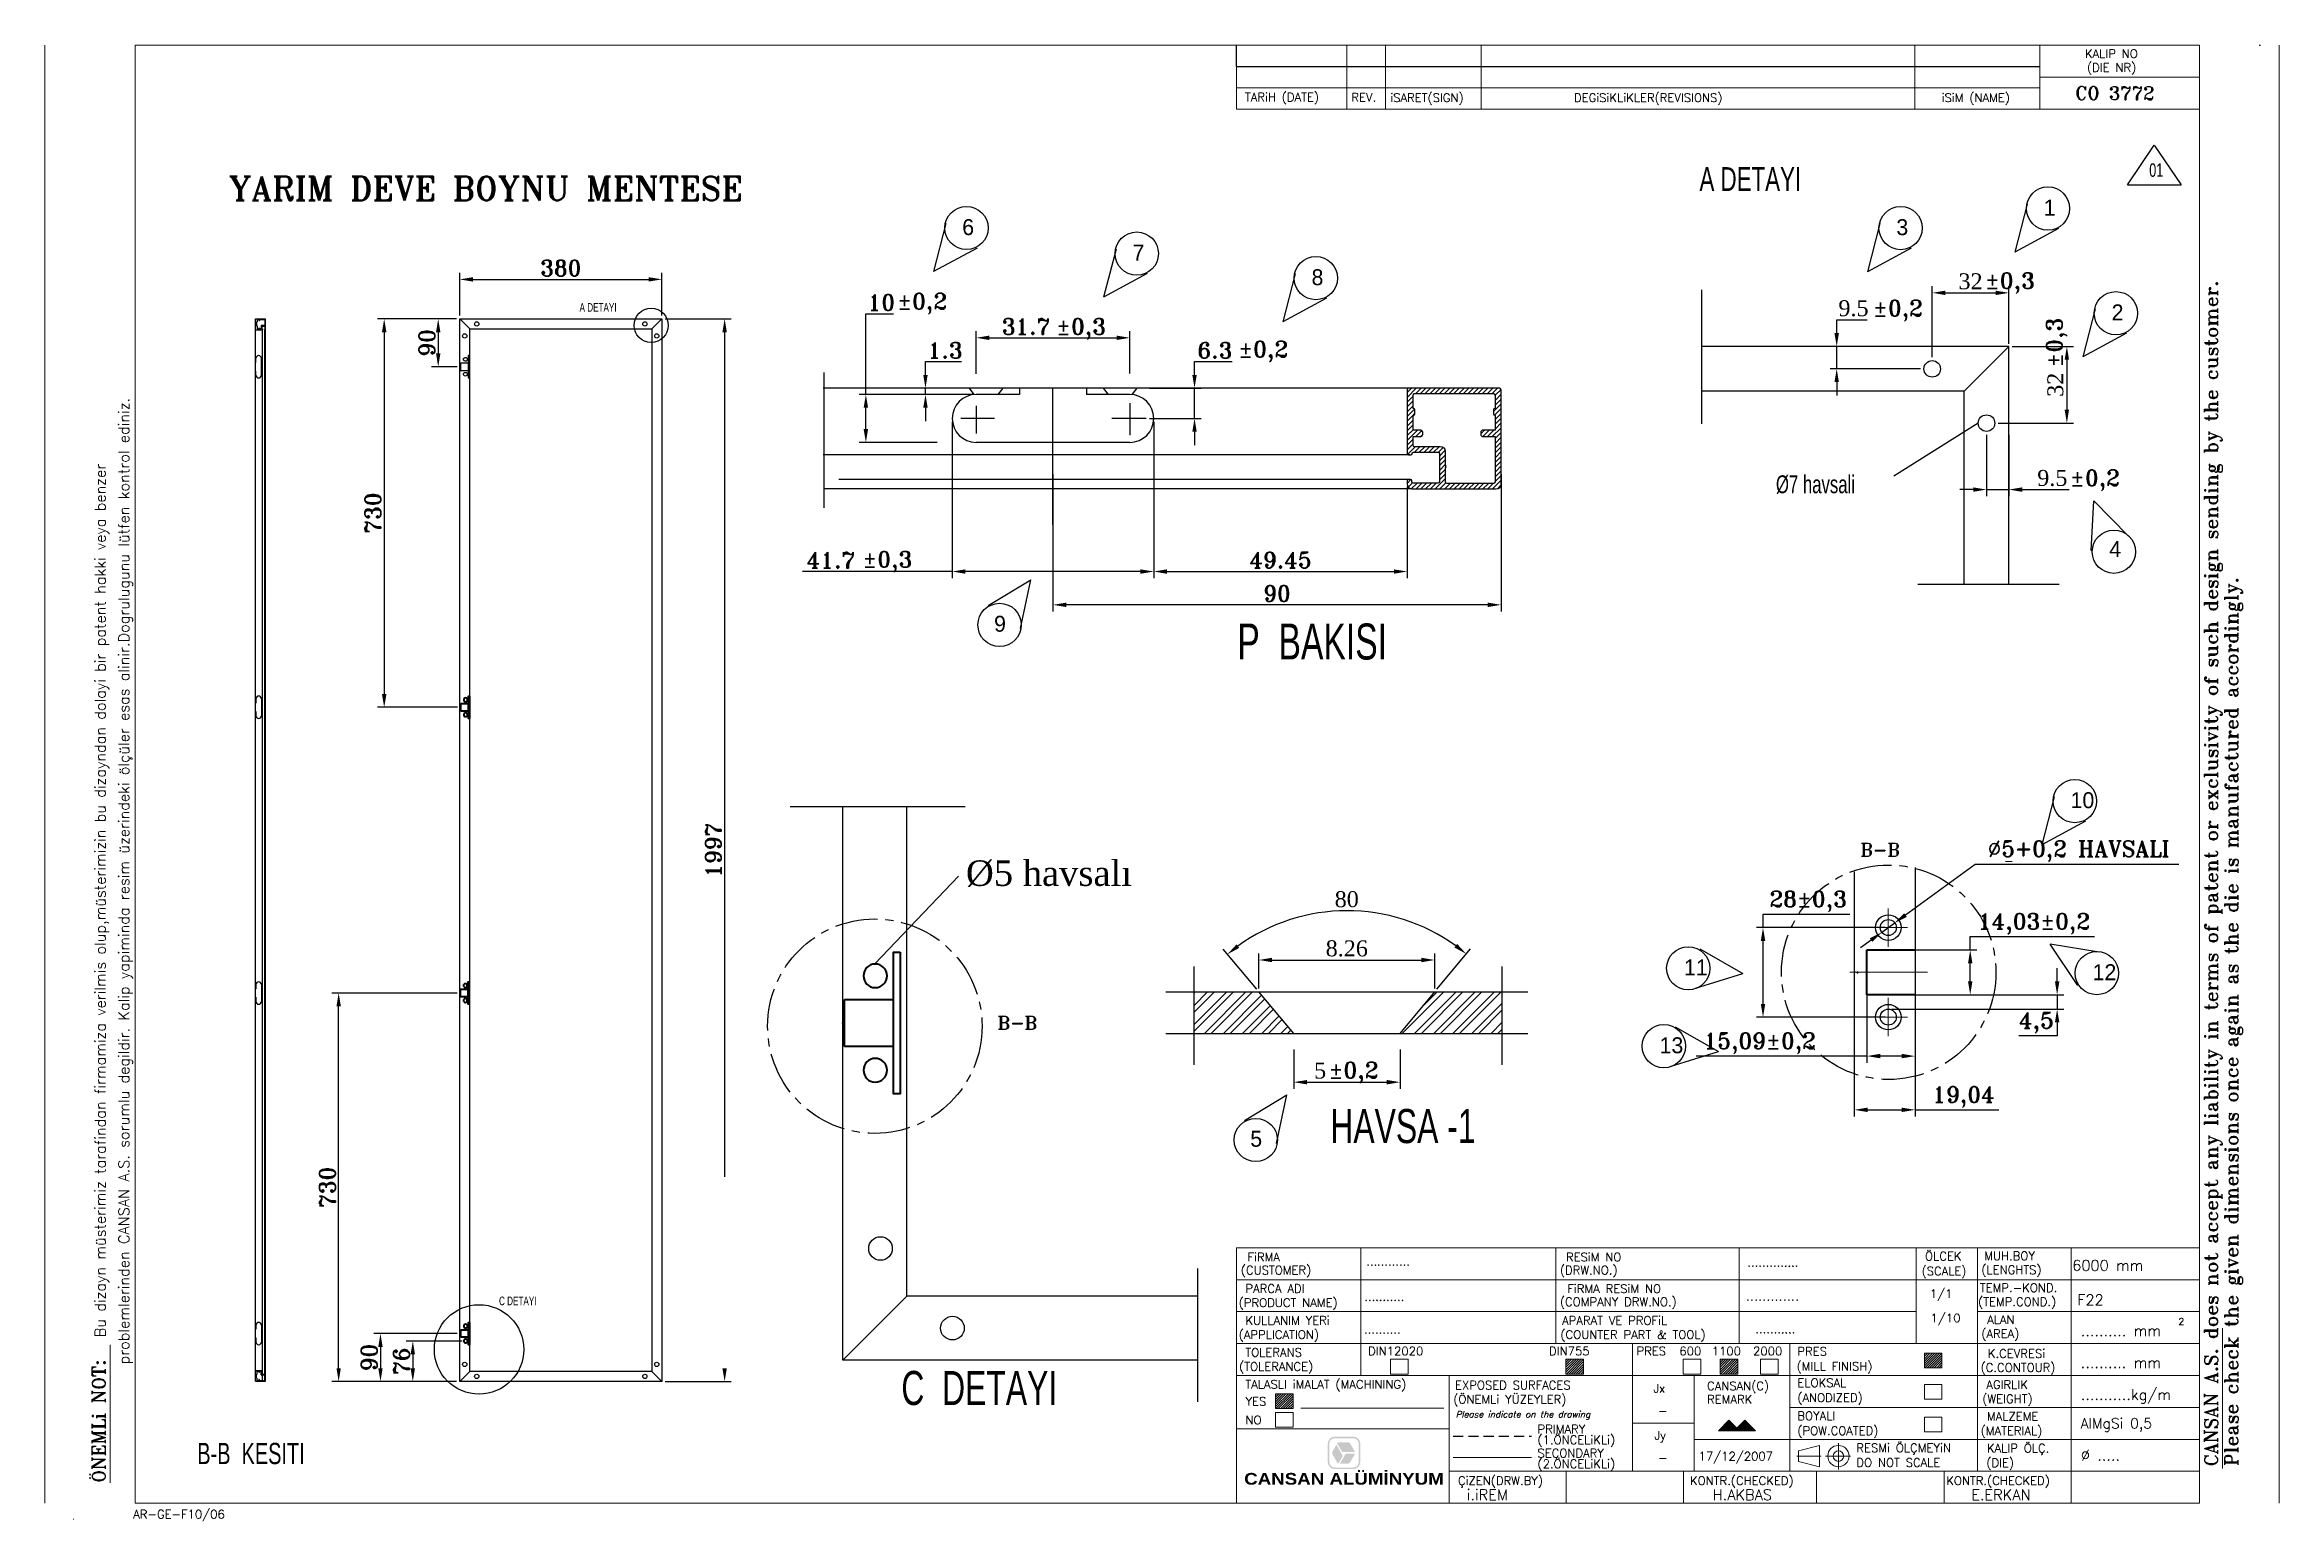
# Model space of a CAD drawing. Header units: millimetres. Extents: x 2665 to 3085, y 1419 to 1697.
import ezdxf

# ---------------------------------------------------------------- set-up
doc = ezdxf.new("R2010")
doc.units = ezdxf.units.MM
doc.header["$LTSCALE"] = 5
for name, pattern in [('CENTER', [1.25, 0.8, -0.15, 0.15, -0.15]), ('DASHED', [19.05, 12.7, -6.35]), ('HIDDEN', [9.525, 6.35, -3.175])]:
    doc.linetypes.add(name, pattern=pattern)
for name, color, linetype, lineweight in [('cizgi', 7, 'Continuous', 20), ('EKSEN', 6, 'CENTER', 18), ('olcu', 242, 'Continuous', 18), ('VOLLEBREIT', 7, 'Continuous', 40)]:
    doc.layers.add(name, color=color, linetype=linetype, lineweight=lineweight)
doc.layers.add('KESIK', color=150, linetype='DASHED')
doc.styles.add('ROMANT', font='romant.shx', dxfattribs={"height": 3})
doc.dimstyles.new('ISO-25', dxfattribs={"dimtxt": 10, "dimasz": 2.5, "dimexe": 1.25, "dimexo": 0.625, "dimtad": 1, "dimtoh": 1, "dimtxsty": 'ROMANT', "dimcen": 2.5, "dimclrd": 242, "dimclre": 242, "dimclrt": 242, "dimadec": 1, "dimazin": 2, "dimtfac": 1, "dimtmove": 0, "dimatfit": 3, "dimfxl": 0, "dimarcsym": 0})

msp = doc.modelspace()

# ---------------------------------------------------------------- texts
at = {"color": 7, "style": 'ROMANT'}
for s, height, p in [('YARIM DEVE BOYNU MENTESE', 4.5, (2699.5477, 1667.5653)), ('.......... mm', 2, (3047.6109, 1454.1311)), ('.......... mm', 2, (3047.6109, 1448.1311)), ('...........kg/m', 2, (3047.6109, 1442.1311))]:
    msp.add_text(s, height=height, dxfattribs=at).set_placement(p)
at = {"width": 0.7}
for s, height, p in [('A DETAYI', 4.48, (2975.9514, 1669.3431)), ('01', 2.53044, (3060.4822, 1672.0013)), ('A DETAYI', 1.632, (2765.459, 1646.6403)), ('Ø7 havsali', 3.36, (2990.3206, 1612.5375)), ('P  BAKISI ', 6.76, (2889.0924, 1581.29)), ('C DETAYI', 1.632, (2750.323, 1459.9257)), ('C  DETAYI', 6.4, (2825.9412, 1441.1749)), ('B-B  KESITI', 4, (2693.6134, 1430.061))]:
    msp.add_text(s, height=height, dxfattribs=at).set_placement(p)
at = {"color": 0, "linetype": 'Continuous'}
for s, p in [('1', (3040.6486, 1664.7189)), ('6', (2837.3823, 1661.0527)), ('3', (3012.9529, 1661.0441)), ('7', (2869.3776, 1656.2378)), ('8', (2903.0373, 1651.6337)), ('2', (3053.4171, 1645.0261)), ('4', (3052.9707, 1600.5405)), ('9', (2843.369, 1586.5055)), ('10', (3045.6959, 1553.3484)), ('11', (2973.0389, 1521.9162)), ('12', (3049.827, 1521.0191)), ('13', (2968.4467, 1507.2811)), ('5', (2891.5163, 1489.7083))]:
    msp.add_text(s, height=3, dxfattribs=at).set_placement(p)
at = {"lineweight": 30, "width": 0.7}
msp.add_text('HAVSA -1', height=6.4, dxfattribs=at).set_placement((2906.5717, 1490.4043))
at = {"color": 242, "ltscale": 5, "char_height": 3, "attachment_point": 5, "style": 'ROMANT'}
for s, insert in [('±0,{\\fRomanT|b0|i0|c162|p2;3}', (3034.275, 1652.0268)), ('±0,{\\fRomanT|b0|i0|c162|p2;2}', (2829.8417, 1648.1628)), ('±0,{\\fRomanT|b0|i0|c162|p2;2}', (3013.2385, 1646.8588)), ('±0{\\fRomanT|b0|i0|c162|p2;,3}', (2859.7013, 1643.4143)), ('±0,{\\fRomanT|b0|i0|c162|p2;2}', (2893.9381, 1639.1641)), ('±0,{\\fRomanT|b0|i0|c162|p2;2}', (3050.2653, 1614.9519)), ('±0,{\\fRomanT|b0|i0|c162|p2;3}', (2823.2883, 1599.6563)), ('±0,{\\fRomanT|b0|i0|c162|p2;2}', (2910.9159, 1503.651))]:
    msp.add_mtext(s, dxfattribs=dict(at, insert=insert))
at = {"color": 242, "ltscale": 5, "insert": (3043.1047, 1640.8224), "char_height": 3, "attachment_point": 5, "rotation": 90, "style": 'ROMANT'}
msp.add_mtext('±0,{\\fRomanT|b0|i0|c162|p2;3}', dxfattribs=at)
at = {"insert": (2838.0844, 1538.5398), "char_height": 4.8, "width": 263.760064, "attachment_point": 7}
msp.add_mtext('{\\fTimes New Roman|b0|i0|c162|p18;Ø5 havsalı}', dxfattribs=at)
at = {"color": 244, "ltscale": 0.05, "insert": (2890.3759, 1428.4057), "char_height": 2.2, "width": 37.00808, "attachment_point": 1}
msp.add_mtext('{\\fArial Black|b0|i0|c0|p34;CANSAN AL\\fArial Black|b0|i0|c162|p34;Ü\\fArial Black|b0|i0|c0|p34;M\\fArial Black|b0|i0|c162|p34;İNYUM}', dxfattribs=at)
at = {"layer": 'cizgi', "style": 'ROMANT'}
for s, height, p in [('KALIP NO', 1.6, (3048.393, 1694.3441)), ('(DIE NR)', 1.6, (3048.7892, 1691.7429)), ('CO 3772', 2.5, (3046.5685, 1686.4982)), ('TARiH (DATE)', 1.6, (2890.511, 1686.183)), ('REV.', 1.6, (2910.5336, 1686.143)), ('iSARET(SIGN)', 1.6, (2917.8402, 1686.0673)), ('DEGiSiKLiKLER(REVISIONS)', 1.6, (2952.3661, 1686.0673)), ('iSiM (NAME)', 1.6, (3021.4642, 1686.0673)), ('ÖLCEK', 1.6, (3018.3434, 1468.3513)), ('MUH.BOY', 1.6, (3029.4723, 1468.4015)), ('(CUSTOMER)', 1.6, (2889.7439, 1465.7166)), ('FiRMA', 1.6, (2890.9945, 1468.1815)), ('............', 1.6, (2913.3132, 1467.3857)), ('(DRW.NO.)', 1.6, (2949.7207, 1465.7166)), ('RESiM NO', 1.6, (2950.8508, 1468.1815)), ('..............', 1.6, (2984.9535, 1467.1736)), ('(SCALE)', 1.6, (3017.6954, 1465.5492)), ('(LENGHTS)', 1.6, (3028.9295, 1465.7795)), ('6000 mm', 2, (3046.0142, 1466.4183)), ('PARCA ADI', 1.6, (2890.616, 1462.2588)), ('(COMPANY DRW.NO.)', 1.6, (2949.7207, 1459.7636)), ('FiRMA RESiM NO', 1.6, (2951.1046, 1462.2285)), ('1/1', 1.6, (3019.2578, 1461.3004)), ('(TEMP.COND.)', 1.6, (3028.3232, 1459.7795)), ('TEMP.-KOND.', 1.6, (3028.6484, 1462.4015)), (' F22', 2, (3045.5748, 1459.9336)), ('(PRODUCT NAME)', 1.6, (2889.3496, 1459.6054)), ('KULLANIM YERi', 1.6, (2890.616, 1456.2588)), ('...........', 1.6, (2912.943, 1460.7607)), ('APARAT VE PROFiL', 1.6, (2950.1318, 1456.2588)), ('.............', 1.8, (2984.6494, 1460.7968)), ('1/10', 1.6, (3019.3884, 1456.7305)), ('ALAN', 1.6, (3030.023, 1456.4015)), ('2', 1.28, (3065.9645, 1456.2315)), ('(APPLICATION)', 1.6, (2889.3496, 1453.6054)), ('..........', 1.6, (2912.9055, 1454.5895)), ('..........', 1.6, (2912.9055, 1454.5895)), ('(COUNTER PART & TOOL)', 1.6, (2949.8125, 1453.6054)), ('...........', 1.6, (2986.4459, 1454.6347)), ('(AREA)', 1.6, (3028.9295, 1453.7795)), ('(TOLERANCE)', 1.6, (2889.4261, 1447.6054)), ('TOLERANS', 1.6, (2890.5947, 1450.2588)), ('DIN12020', 1.6, (2913.6712, 1450.5128)), ('DIN755', 1.6, (2947.6712, 1450.5128)), ('PRES', 1.6, (2964.1144, 1450.5128)), ('600', 1.6, (2972.1665, 1450.5128)), ('1100', 1.6, (2978.2631, 1450.5128)), ('2000', 1.6, (2986.0185, 1450.5128)), ('(MILL FINISH)', 1.6, (2994.2007, 1447.6582)), ('PRES', 1.6, (2994.355, 1450.4559)), ('(C.CONTOUR)', 1.6, (3028.8, 1447.4253)), ('K.CEVRESi', 1.6, (3030.1526, 1450.0473)), ('TALASLI iMALAT (MACHINING)', 1.6, (2890.5947, 1444.2588)), ('EXPOSED SURFACES', 1.6, (2930.0022, 1444.1082)), ('Jx', 1.6, (2967.2844, 1443.4999)), ('CANSAN(C)', 1.6, (2977.378, 1443.9626)), ('ELOKSAL', 1.6, (2994.355, 1444.5496)), ('AGIRLIK', 1.6, (3029.8687, 1444.2121)), ('YES', 1.6, (2890.6227, 1441.0538)), ('(ÖNEMLi YÜZEYLER)', 1.6, (2929.6829, 1441.4548)), ('REMARK', 1.6, (2977.378, 1441.4326)), ('(ANODIZED)', 1.6, (2994.355, 1441.7519)), ('(WEIGHT)', 1.6, (3029.1078, 1441.5274)), ('NO', 1.6, (2890.6227, 1437.5538)), ('PRIMARY', 1.6, (2945.5073, 1435.8331)), ('-', 1.6, (2968.1613, 1439.2729)), ('BOYALI', 1.6, (2994.355, 1438.3365)), ('(POW.COATED)', 1.6, (2994.355, 1435.5388)), ('(MATERIAL)', 1.6, (3028.7976, 1435.5183)), ('MALZEME', 1.6, (3029.9811, 1438.2582)), ('AlMgSi 0,5', 1.92, (3047.5984, 1436.7787)), ('(1.ÖNCELiKLi)', 1.6, (2945.5073, 1433.8282)), ('SECONDARY', 1.6, (2945.5073, 1431.3267)), ('Jy', 1.6, (2967.4733, 1434.6804)), ('17/12/2007', 1.6, (2975.7877, 1430.7446)), ('RESMi ÖLÇMEYiN', 1.6, (3005.4478, 1432.3177)), ('KALIP ÖLÇ.', 1.6, (3029.9811, 1432.2582)), ('%%C .....', 2, (3047.629, 1430.7288)), ('ÇiZEN(DRW.BY)', 1.6, (2930.558, 1426.1531)), ('(2.ÖNCELiKLi)', 1.6, (2945.5073, 1429.3218)), ('-', 1.6, (2968.1613, 1430.4533)), ('KONTR.(CHECKED)', 1.6, (2974.1632, 1426.1531)), ('DO NOT SCALE', 1.6, (3005.4478, 1429.5603)), ('KONTR.(CHECKED)', 1.6, (3022.3269, 1426.1531)), ('(DIE)', 1.6, (3029.8697, 1429.5183)), ('i.iREM', 2, (2932.215, 1423.3171)), ('H.AKBAS', 2, (2978.4317, 1423.3065)), ('E.ERKAN', 2, (3027.0358, 1423.3065)), ('AR-GE-F10/06', 1.6, (2681.5692, 1419.8525))]:
    msp.add_text(s, height=height, dxfattribs=at).set_placement(p)
for s, height, p in [('problemlerinden CANSAN A.S. sorumlu degildir. Kalip yapiminda resim üzerindeki ölçüler esas alinir.Dogrulugunu lütfen kontrol ediniz.', 2, (2680.8091, 1448.8001)), ('CANSAN A.S. does not accept any liability in terms of patent or exclusivity of such design sending by the customer.', 2.5, (3073.3845, 1429.6666)), (' Bu dizayn müsterimiz tarafindan firmamiza verilmis olup,müsterimizin bu dizayndan dolayi bir patent hakki veya benzer', 2, (2676.3661, 1452.5421)), ('Please check the given dimensions once again as the die is manufactured accordingly.', 2.5, (3077.1992, 1429.7414)), ('ÖNEMLi NOT:', 2.5, (2676.3661, 1426.5922))]:
    msp.add_text(s, height=height, rotation=90, dxfattribs=at).set_placement(p)
at = {"layer": 'cizgi', "color": 242, "style": 'ROMANT'}
msp.add_text('-', height=1.6, dxfattribs=at).set_placement((3033.1935, 1542.6397))
at = {"layer": 'cizgi', "style": 'ROMANT', "oblique": 15}
msp.add_text('Please indicate on the drawing', height=1.2, dxfattribs=at).set_placement((2930.1216, 1438.8283))
at = {"layer": 'olcu', "color": 5, "style": 'ROMANT'}
for p in [(3006.1564, 1544.2791), (2844.002, 1511.7327)]:
    msp.add_text('B-B', height=2.52, dxfattribs=at).set_placement(p)

# ---------------------------------------------------------------- blocks, each defined once
blk = doc.blocks.new('*D151')
at = {"color": 242, "lineweight": -2, "ltscale": 5}
for p, q in [((2819.27, 1631.1), (2819.27, 1646.27)), ((2819.27, 1646.27), (2824.47, 1646.27)), ((2832.78, 1631.1), (2818.02, 1631.1)), ((2819.27, 1624.6), (2819.27, 1628.6)), ((2832.67, 1622.1), (2818.02, 1622.1))]:
    blk.add_line(p, q, dxfattribs=at)
at = {"color": 242, "ltscale": 5}
for points in [[(2818.85, 1628.6), (2819.69, 1628.6), (2819.27, 1631.1)], [(2818.85, 1624.6), (2819.69, 1624.6), (2819.27, 1622.1)]]:
    blk.add_solid(points, dxfattribs=at)
at = {"layer": 'Defpoints', "color": 0, "ltscale": 5}
for p in [(2833.41, 1631.1), (2819.27, 1622.1), (2833.3, 1622.1)]:
    blk.add_point(p, dxfattribs=at)
at = {"color": 242, "ltscale": 5, "insert": (2822.18, 1648.39), "char_height": 3, "attachment_point": 5, "style": 'ROMANT'}
blk.add_mtext('10', dxfattribs=at)
blk = doc.blocks.new('*D152')
at = {"color": 242, "lineweight": -2, "ltscale": 5}
for p, q in [((2881.04, 1634.77), (2881.04, 1637.27)), ((2881.04, 1637.27), (2888.1, 1637.27)), ((2872.55, 1632.27), (2882.29, 1632.27)), ((2881.04, 1626.6), (2881.04, 1632.27)), ((2872.55, 1626.6), (2882.29, 1626.6)), ((2881.04, 1624.1), (2881.04, 1621.6))]:
    blk.add_line(p, q, dxfattribs=at)
at = {"color": 242, "ltscale": 5}
for points in [[(2880.63, 1634.77), (2881.46, 1634.77), (2881.04, 1632.27)], [(2880.63, 1624.1), (2881.46, 1624.1), (2881.04, 1626.6)]]:
    blk.add_solid(points, dxfattribs=at)
at = {"layer": 'Defpoints', "color": 0, "ltscale": 5}
for p in [(2871.93, 1632.27), (2881.04, 1632.27), (2871.93, 1626.6)]:
    blk.add_point(p, dxfattribs=at)
at = {"color": 242, "ltscale": 5, "insert": (2884.88, 1639.39), "char_height": 3, "attachment_point": 5, "style": 'ROMANT'}
blk.add_mtext('6.3', dxfattribs=at)
blk = doc.blocks.new('*D153')
at = {"color": 242, "lineweight": -2, "ltscale": 5}
for p, q in [((2830.47, 1634.77), (2830.47, 1637.27)), ((2830.47, 1637.27), (2837.24, 1637.27)), ((2839.36, 1632.27), (2829.22, 1632.27)), ((2839.37, 1631.1), (2829.22, 1631.1)), ((2830.47, 1631.1), (2830.47, 1632.27)), ((2830.47, 1628.6), (2830.47, 1626.1))]:
    blk.add_line(p, q, dxfattribs=at)
at = {"color": 242, "ltscale": 5}
for points in [[(2830.06, 1634.77), (2830.89, 1634.77), (2830.47, 1632.27)], [(2830.06, 1628.6), (2830.89, 1628.6), (2830.47, 1631.1)]]:
    blk.add_solid(points, dxfattribs=at)
at = {"layer": 'Defpoints', "color": 0, "ltscale": 5}
for p in [(2830.47, 1632.27), (2839.98, 1632.27), (2839.99, 1631.1)]:
    blk.add_point(p, dxfattribs=at)
at = {"color": 242, "ltscale": 5, "insert": (2834.17, 1639.39), "char_height": 3, "attachment_point": 5, "style": 'ROMANT'}
blk.add_mtext('1.3', dxfattribs=at)
blk = doc.blocks.new('*D154')
at = {"color": 242, "lineweight": -2, "ltscale": 5}
for p, q in [((2839.99, 1634.95), (2839.99, 1643)), ((2868.88, 1635.06), (2868.88, 1643)), ((2842.49, 1641.75), (2866.38, 1641.75))]:
    blk.add_line(p, q, dxfattribs=at)
at = {"color": 242, "ltscale": 5}
for points in [[(2842.49, 1642.16), (2842.49, 1641.33), (2839.99, 1641.75)], [(2866.38, 1642.16), (2866.38, 1641.33), (2868.88, 1641.75)]]:
    blk.add_solid(points, dxfattribs=at)
at = {"layer": 'Defpoints', "color": 0, "ltscale": 5}
for p in [(2868.88, 1641.75), (2839.99, 1634.33), (2868.88, 1634.43)]:
    blk.add_point(p, dxfattribs=at)
at = {"color": 242, "ltscale": 5, "insert": (2849.38, 1643.87), "char_height": 3, "attachment_point": 5, "style": 'ROMANT'}
blk.add_mtext('31.7', dxfattribs=at)
blk = doc.blocks.new('*D155')
at = {"color": 242, "lineweight": -2, "ltscale": 5}
for p, q in [((2835.49, 1625.97), (2835.49, 1596.57)), ((2873.38, 1625.97), (2873.38, 1596.57)), ((2835.49, 1597.82), (2807.36, 1597.82)), ((2870.88, 1597.82), (2837.99, 1597.82))]:
    blk.add_line(p, q, dxfattribs=at)
at = {"color": 242, "ltscale": 5}
for points in [[(2837.99, 1598.23), (2837.99, 1597.4), (2835.49, 1597.82)], [(2870.88, 1598.23), (2870.88, 1597.4), (2873.38, 1597.82)]]:
    blk.add_solid(points, dxfattribs=at)
at = {"layer": 'Defpoints', "color": 0, "ltscale": 5}
for p in [(2835.49, 1626.6), (2873.38, 1626.6), (2873.38, 1597.82)]:
    blk.add_point(p, dxfattribs=at)
at = {"color": 242, "ltscale": 5, "insert": (2812.7, 1599.94), "char_height": 3, "attachment_point": 5, "style": 'ROMANT'}
blk.add_mtext('41.7', dxfattribs=at)
blk = doc.blocks.new('*D168')
at = {"color": 242, "linetype": 'HIDDEN', "lineweight": -2, "ltscale": 5}
for p, q in [((2854.44, 1616.13), (2854.44, 1590.31)), ((2938.66, 1616.13), (2938.66, 1590.31)), ((2936.16, 1591.56), (2856.94, 1591.56))]:
    blk.add_line(p, q, dxfattribs=at)
at = {"color": 242, "linetype": 'HIDDEN', "ltscale": 5}
for points in [[(2856.94, 1591.98), (2856.94, 1591.15), (2854.44, 1591.56)], [(2936.16, 1591.98), (2936.16, 1591.15), (2938.66, 1591.56)]]:
    blk.add_solid(points, dxfattribs=at)
at = {"layer": 'Defpoints', "color": 0, "linetype": 'HIDDEN', "ltscale": 5}
for p in [(2854.44, 1616.76), (2938.66, 1616.76), (2854.44, 1591.56)]:
    blk.add_point(p, dxfattribs=at)
at = {"color": 242, "linetype": 'HIDDEN', "ltscale": 5, "insert": (2896.55, 1593.69), "char_height": 3, "attachment_point": 5, "style": 'ROMANT'}
blk.add_mtext('{\\fRomanT|b0|i0|c162|p2;90}', dxfattribs=at)
blk = doc.blocks.new('*D169')
at = {"color": 242, "linetype": 'HIDDEN', "lineweight": -2, "ltscale": 5}
for p, q in [((2873.38, 1625.97), (2873.38, 1596.57)), ((2921.01, 1613.81), (2921.01, 1596.57)), ((2875.88, 1597.82), (2918.51, 1597.82))]:
    blk.add_line(p, q, dxfattribs=at)
at = {"color": 242, "linetype": 'HIDDEN', "ltscale": 5}
for points in [[(2875.88, 1598.23), (2875.88, 1597.4), (2873.38, 1597.82)], [(2918.51, 1598.23), (2918.51, 1597.4), (2921.01, 1597.82)]]:
    blk.add_solid(points, dxfattribs=at)
at = {"layer": 'Defpoints', "color": 0, "linetype": 'HIDDEN', "ltscale": 5}
for p in [(2873.38, 1626.6), (2921.01, 1614.44), (2921.01, 1597.82)]:
    blk.add_point(p, dxfattribs=at)
at = {"color": 242, "linetype": 'HIDDEN', "ltscale": 5, "insert": (2897.2, 1599.97), "char_height": 3, "attachment_point": 5, "style": 'ROMANT'}
blk.add_mtext('{\\fRomanT|b0|i0|c162|p2;49.45}', dxfattribs=at)
blk = doc.blocks.new('BOHRSYMBOL_ALUSCHARNIER')
at = {"layer": 'VOLLEBREIT'}
for p, q in [((-7, -0.5), (-7, -15)), ((7, -0.5), (-7, -0.5)), ((7, -15), (7, -0.5))]:
    blk.add_line(p, q, dxfattribs=at)
blk.add_lwpolyline([(-21.05, -17), (21.05, -17), (21.05, -15), (-21.05, -15)], close=True, dxfattribs=at)
at = {"layer": 'VOLLEBREIT', "ltscale": 0.5}
for centre in [(-14, -9.6), (14, -9.6)]:
    blk.add_circle(centre, 3.5, dxfattribs=at)
at = {"layer": 'VOLLEBREIT', "color": 1, "ltscale": 0.5}
blk.add_point((0, 0), dxfattribs=at)
blk = doc.blocks.new('*D156')
at = {"color": 242, "lineweight": -2, "ltscale": 5}
for p, q in [((2899.68, 1507.97), (2899.68, 1500.6)), ((2919.68, 1507.97), (2919.68, 1500.6)), ((2902.18, 1501.85), (2917.18, 1501.85))]:
    blk.add_line(p, q, dxfattribs=at)
at = {"color": 242, "ltscale": 5}
for points in [[(2902.18, 1502.26), (2902.18, 1501.43), (2899.68, 1501.85)], [(2917.18, 1502.26), (2917.18, 1501.43), (2919.68, 1501.85)]]:
    blk.add_solid(points, dxfattribs=at)
at = {"layer": 'Defpoints', "color": 0, "ltscale": 5}
for p in [(2899.68, 1508.6), (2919.68, 1508.6), (2919.68, 1501.85)]:
    blk.add_point(p, dxfattribs=at)
at = {"color": 242, "ltscale": 5, "insert": (2904.65, 1504), "char_height": 3, "attachment_point": 5, "style": 'ROMANT'}
blk.add_mtext('{\\fTimes New Roman Tur|b0|i0|c162|p18;5}', dxfattribs=at)
blk = doc.blocks.new('*D157')
at = {"color": 242, "lineweight": -2, "ltscale": 5}
for p, q in [((2892.73, 1519.3), (2886.41, 1526.83)), ((2926.58, 1519.3), (2932.93, 1526.92))]:
    blk.add_line(p, q, dxfattribs=at)
blk.add_arc((2909.72, 1499.07), 35, 54.2882, 125.9365, dxfattribs=at)
at = {"color": 242, "ltscale": 5}
for points in [[(2889.44, 1527.08), (2888.93, 1527.74), (2887.21, 1525.87)], [(2930.4, 1527.82), (2929.89, 1527.16), (2932.13, 1525.96)]]:
    blk.add_solid(points, dxfattribs=at)
at = {"layer": 'Defpoints', "color": 0, "ltscale": 5}
for p in [(2917.71, 1533.15), (2893.13, 1518.82), (2926.18, 1518.82), (2899.68, 1511.02), (2919.68, 1511.02)]:
    blk.add_point(p, dxfattribs=at)
at = {"color": 242, "ltscale": 5, "insert": (2909.65, 1536.22), "char_height": 3, "attachment_point": 5, "rotation": 0.1123, "style": 'ROMANT'}
blk.add_mtext('{\\fTimes New Roman|b0|i0|c162|p18;80}', dxfattribs=at)
blk = doc.blocks.new('*D158')
at = {"color": 242, "lineweight": -2, "ltscale": 5}
for p, q in [((2893.13, 1519.45), (2893.13, 1526.06)), ((2895.63, 1524.81), (2923.68, 1524.81)), ((2926.18, 1519.45), (2926.18, 1526.06))]:
    blk.add_line(p, q, dxfattribs=at)
at = {"color": 242, "ltscale": 5}
for points in [[(2895.63, 1525.23), (2895.63, 1524.4), (2893.13, 1524.81)], [(2923.68, 1525.23), (2923.68, 1524.4), (2926.18, 1524.81)]]:
    blk.add_solid(points, dxfattribs=at)
at = {"layer": 'Defpoints', "color": 0, "ltscale": 5}
for p in [(2926.18, 1524.81), (2893.13, 1518.82), (2926.18, 1518.82)]:
    blk.add_point(p, dxfattribs=at)
at = {"color": 242, "ltscale": 5, "insert": (2909.66, 1526.97), "char_height": 3, "attachment_point": 5, "style": 'ROMANT'}
blk.add_mtext('{\\fTimes New Roman Tur|b0|i0|c162|p18;8.26}', dxfattribs=at)
blk = doc.blocks.new('*D159')
at = {"color": 242, "lineweight": -2, "ltscale": 5}
for p, q in [((3029.9, 1623.53), (3029.9, 1611.97)), ((3034.11, 1623.53), (3034.11, 1611.97)), ((3027.4, 1613.22), (3024.9, 1613.22)), ((3029.9, 1613.22), (3034.11, 1613.22)), ((3036.61, 1613.22), (3045.43, 1613.22))]:
    blk.add_line(p, q, dxfattribs=at)
at = {"color": 242, "ltscale": 5}
for points in [[(3027.4, 1613.64), (3027.4, 1612.8), (3029.9, 1613.22)], [(3036.61, 1613.64), (3036.61, 1612.8), (3034.11, 1613.22)]]:
    blk.add_solid(points, dxfattribs=at)
at = {"layer": 'Defpoints', "color": 0, "ltscale": 5}
for p in [(3029.9, 1624.16), (3034.11, 1624.16), (3034.11, 1613.22)]:
    blk.add_point(p, dxfattribs=at)
at = {"color": 242, "ltscale": 5, "insert": (3042.27, 1615.38), "char_height": 3, "attachment_point": 5, "style": 'ROMANT'}
blk.add_mtext('{\\fTimes New Roman|b0|i0|c162|p18;9.5}', dxfattribs=at)
blk = doc.blocks.new('*D160')
at = {"color": 242, "lineweight": -2, "ltscale": 5}
for p, q in [((3019.69, 1638.09), (3019.69, 1651.45)), ((3034.11, 1640.6), (3034.11, 1651.45)), ((3022.19, 1650.2), (3031.61, 1650.2))]:
    blk.add_line(p, q, dxfattribs=at)
at = {"color": 242, "ltscale": 5}
for points in [[(3022.19, 1650.61), (3022.19, 1649.78), (3019.69, 1650.2)], [(3031.61, 1650.61), (3031.61, 1649.78), (3034.11, 1650.2)]]:
    blk.add_solid(points, dxfattribs=at)
at = {"layer": 'Defpoints', "color": 0, "ltscale": 5}
for p in [(3034.11, 1650.2), (3034.11, 1639.97), (3019.69, 1637.46)]:
    blk.add_point(p, dxfattribs=at)
at = {"color": 242, "ltscale": 5, "insert": (3026.9, 1652.35), "char_height": 3, "attachment_point": 5, "style": 'ROMANT'}
blk.add_mtext('{\\fTimes New Roman|b0|i0|c162|p18;32}', dxfattribs=at)
blk = doc.blocks.new('*D161')
at = {"color": 242, "lineweight": -2, "ltscale": 5}
for p, q in [((3001.74, 1642.62), (3001.74, 1645.12)), ((3001.74, 1645.12), (3007.44, 1645.12)), ((3016.52, 1640.12), (3000.49, 1640.12)), ((3001.74, 1635.91), (3001.74, 1640.12)), ((3017.52, 1635.91), (3000.49, 1635.91)), ((3001.74, 1633.41), (3001.74, 1630.91))]:
    blk.add_line(p, q, dxfattribs=at)
at = {"color": 242, "ltscale": 5}
for points in [[(3001.32, 1642.62), (3002.16, 1642.62), (3001.74, 1640.12)], [(3001.32, 1633.41), (3002.16, 1633.41), (3001.74, 1635.91)]]:
    blk.add_solid(points, dxfattribs=at)
at = {"layer": 'Defpoints', "color": 0, "ltscale": 5}
for p in [(3001.74, 1640.12), (3017.15, 1640.12), (3018.14, 1635.91)]:
    blk.add_point(p, dxfattribs=at)
at = {"color": 242, "ltscale": 5, "insert": (3004.9, 1647.28), "char_height": 3, "attachment_point": 5, "style": 'ROMANT'}
blk.add_mtext('{\\fTimes New Roman|b0|i0|c162|p18;9.5}', dxfattribs=at)
blk = doc.blocks.new('*D162')
at = {"color": 242, "lineweight": -2, "ltscale": 5}
for p, q in [((3034.73, 1640.12), (3046.25, 1640.12)), ((3045, 1637.62), (3045, 1628.21)), ((3032.07, 1625.71), (3046.25, 1625.71))]:
    blk.add_line(p, q, dxfattribs=at)
at = {"color": 242, "ltscale": 5}
for points in [[(3044.58, 1637.62), (3045.41, 1637.62), (3045, 1640.12)], [(3044.58, 1628.21), (3045.41, 1628.21), (3045, 1625.71)]]:
    blk.add_solid(points, dxfattribs=at)
at = {"layer": 'Defpoints', "color": 0, "ltscale": 5}
for p in [(3034.11, 1640.12), (3031.45, 1625.71), (3045, 1625.71)]:
    blk.add_point(p, dxfattribs=at)
at = {"color": 242, "ltscale": 5, "insert": (3042.85, 1632.92), "char_height": 3, "attachment_point": 5, "rotation": 90, "style": 'ROMANT'}
blk.add_mtext('{\\fTimes New Roman|b0|i0|c162|p18;32}', dxfattribs=at)
blk = doc.blocks.new('*D163')
at = {"color": 242, "lineweight": -2, "ltscale": 5}
for p, q in [((3026.84, 1526.7), (3026.84, 1529.21)), ((3026.84, 1529.21), (3050.18, 1529.21)), ((3012.4, 1526.7), (3028.09, 1526.7)), ((3026.84, 1520.78), (3026.84, 1524.2)), ((3012.4, 1518.28), (3028.09, 1518.28))]:
    blk.add_line(p, q, dxfattribs=at)
at = {"color": 242, "ltscale": 5}
for points in [[(3026.42, 1524.2), (3027.25, 1524.2), (3026.84, 1526.7)], [(3026.42, 1520.78), (3027.25, 1520.78), (3026.84, 1518.28)]]:
    blk.add_solid(points, dxfattribs=at)
at = {"layer": 'Defpoints', "color": 0, "ltscale": 5}
for p in [(3011.77, 1526.7), (3011.77, 1518.28), (3026.84, 1518.28)]:
    blk.add_point(p, dxfattribs=at)
at = {"color": 242, "ltscale": 5, "insert": (3038.82, 1531.62), "char_height": 3, "attachment_point": 5, "style": 'ROMANT'}
blk.add_mtext('14,03±0,2', dxfattribs=at)
blk = doc.blocks.new('*D164')
at = {"color": 242, "lineweight": -2, "ltscale": 5}
for p, q in [((3007.42, 1521.88), (3007.42, 1505.5)), ((3016.47, 1523.86), (3016.47, 1505.5)), ((3007.42, 1506.75), (2975.3, 1506.75)), ((3013.97, 1506.75), (3009.92, 1506.75))]:
    blk.add_line(p, q, dxfattribs=at)
at = {"color": 242, "ltscale": 5}
for points in [[(3009.92, 1507.17), (3009.92, 1506.34), (3007.42, 1506.75)], [(3013.97, 1507.17), (3013.97, 1506.34), (3016.47, 1506.75)]]:
    blk.add_solid(points, dxfattribs=at)
at = {"layer": 'Defpoints', "color": 0, "ltscale": 5}
for p in [(3007.42, 1522.51), (3016.47, 1524.49), (3016.47, 1506.75)]:
    blk.add_point(p, dxfattribs=at)
at = {"color": 242, "ltscale": 5, "insert": (2987.28, 1509.16), "char_height": 3, "attachment_point": 5, "style": 'ROMANT'}
blk.add_mtext('15,09±0,2', dxfattribs=at)
blk = doc.blocks.new('*D165')
at = {"color": 242, "lineweight": -2, "ltscale": 5}
for p, q in [((3027.75, 1542.77), (3014.68, 1533.26)), ((3066.05, 1542.77), (3027.75, 1542.77)), ((3010.23, 1530.02), (3012.66, 1531.79)), ((3008.21, 1528.55), (3006.19, 1527.08))]:
    blk.add_line(p, q, dxfattribs=at)
at = {"color": 242, "ltscale": 5}
for points in [[(3014.43, 1533.6), (3014.92, 1532.92), (3012.66, 1531.79)], [(3007.96, 1528.89), (3008.45, 1528.22), (3010.23, 1530.02)]]:
    blk.add_solid(points, dxfattribs=at)
at = {"layer": 'Defpoints', "color": 0, "ltscale": 5}
for p in [(3010.23, 1530.02), (3012.66, 1531.79)]:
    blk.add_point(p, dxfattribs=at)
at = {"color": 242, "ltscale": 5, "insert": (3047.21, 1545.26), "char_height": 3, "attachment_point": 5, "style": 'ROMANT'}
blk.add_mtext('{\\fRomanT|b0|i0|c162|p2;%%C5+0,2 HAVSALI}', dxfattribs=at)
blk = doc.blocks.new('*D166')
at = {"color": 242, "lineweight": -2, "ltscale": 5}
for p, q in [((2987.89, 1530.91), (2987.89, 1533.41)), ((2987.89, 1533.41), (3004.23, 1533.41)), ((3010.82, 1530.91), (2986.64, 1530.91)), ((2987.89, 1516.57), (2987.89, 1528.41)), ((3010.82, 1514.07), (2986.64, 1514.07))]:
    blk.add_line(p, q, dxfattribs=at)
at = {"color": 242, "ltscale": 5}
for points in [[(2987.48, 1528.41), (2988.31, 1528.41), (2987.89, 1530.91)], [(2987.48, 1516.57), (2988.31, 1516.57), (2987.89, 1514.07)]]:
    blk.add_solid(points, dxfattribs=at)
at = {"layer": 'Defpoints', "color": 0, "ltscale": 5}
for p in [(2987.89, 1530.91), (3011.44, 1530.91), (3011.44, 1514.07)]:
    blk.add_point(p, dxfattribs=at)
at = {"color": 242, "ltscale": 5, "insert": (2996.38, 1535.82), "char_height": 3, "attachment_point": 5, "style": 'ROMANT'}
blk.add_mtext('28±0,3', dxfattribs=at)
blk = doc.blocks.new('*D167')
at = {"color": 242, "lineweight": -2, "ltscale": 5}
for p, q in [((3005.04, 1506.13), (3005.04, 1495.4)), ((3016.47, 1505.55), (3016.47, 1495.4)), ((3007.54, 1496.65), (3013.97, 1496.65)), ((3016.47, 1496.65), (3032.22, 1496.65))]:
    blk.add_line(p, q, dxfattribs=at)
at = {"color": 242, "ltscale": 5}
for points in [[(3007.54, 1497.07), (3007.54, 1496.24), (3005.04, 1496.65)], [(3013.97, 1497.07), (3013.97, 1496.24), (3016.47, 1496.65)]]:
    blk.add_solid(points, dxfattribs=at)
at = {"layer": 'Defpoints', "color": 0, "ltscale": 5}
for p in [(3005.04, 1506.75), (3016.47, 1506.17), (3016.47, 1496.65)]:
    blk.add_point(p, dxfattribs=at)
at = {"color": 242, "ltscale": 5, "insert": (3025.59, 1499.06), "char_height": 3, "attachment_point": 5, "style": 'ROMANT'}
blk.add_mtext('19,04', dxfattribs=at)
blk = doc.blocks.new('*D171')
at = {"color": 242, "linetype": 'HIDDEN', "lineweight": -2, "ltscale": 5}
for p, q in [((3043.17, 1520.78), (3043.17, 1523.28)), ((3012.57, 1518.28), (3044.42, 1518.28)), ((3043.17, 1518.28), (3043.17, 1515.58)), ((3012.07, 1515.58), (3044.42, 1515.58)), ((3043.17, 1513.08), (3043.17, 1510.58)), ((3043.17, 1510.58), (3035.97, 1510.58))]:
    blk.add_line(p, q, dxfattribs=at)
at = {"color": 242, "linetype": 'HIDDEN', "ltscale": 5}
for points in [[(3042.76, 1520.78), (3043.59, 1520.78), (3043.17, 1518.28)], [(3042.76, 1513.08), (3043.59, 1513.08), (3043.17, 1515.58)]]:
    blk.add_solid(points, dxfattribs=at)
at = {"layer": 'Defpoints', "color": 0, "linetype": 'HIDDEN', "ltscale": 5}
for p in [(3011.94, 1518.28), (3011.44, 1515.58), (3043.17, 1515.58)]:
    blk.add_point(p, dxfattribs=at)
at = {"color": 242, "linetype": 'HIDDEN', "ltscale": 5, "insert": (3039.26, 1513.01), "char_height": 3, "attachment_point": 5, "style": 'ROMANT'}
blk.add_mtext('{\\fRomanT|b0|i0|c162|p2;4,5}', dxfattribs=at)
blk = doc.blocks.new('*D237')
at = {"color": 242, "linetype": 'HIDDEN', "lineweight": -2, "ltscale": 5}
for p, q in [((2743.37, 1453.2), (2732.87, 1453.2)), ((2734.12, 1450.7), (2734.12, 1448.1)), ((2742.31, 1445.6), (2732.87, 1445.6))]:
    blk.add_line(p, q, dxfattribs=at)
at = {"color": 242, "linetype": 'HIDDEN', "ltscale": 5}
for points in [[(2733.7, 1450.7), (2734.53, 1450.7), (2734.12, 1453.2)], [(2733.7, 1448.1), (2734.53, 1448.1), (2734.12, 1445.6)]]:
    blk.add_solid(points, dxfattribs=at)
at = {"layer": 'Defpoints', "color": 0, "linetype": 'HIDDEN', "ltscale": 5}
for p in [(2744, 1453.2), (2734.12, 1445.6), (2742.93, 1445.6)]:
    blk.add_point(p, dxfattribs=at)
at = {"color": 242, "linetype": 'HIDDEN', "ltscale": 5, "insert": (2731.99, 1449.4), "char_height": 3, "attachment_point": 5, "rotation": 90, "style": 'ROMANT'}
blk.add_mtext('{\\fRomanT|b0|i0|c162|p2;76}', dxfattribs=at)
blk = doc.blocks.new('*D238')
at = {"color": 242, "linetype": 'HIDDEN', "lineweight": -2, "ltscale": 5}
for p, q in [((2742.31, 1645.3), (2737.64, 1645.3)), ((2738.89, 1642.8), (2738.89, 1638.8)), ((2742.46, 1636.3), (2737.64, 1636.3))]:
    blk.add_line(p, q, dxfattribs=at)
at = {"color": 242, "linetype": 'HIDDEN', "ltscale": 5}
for points in [[(2738.48, 1642.8), (2739.31, 1642.8), (2738.89, 1645.3)], [(2738.48, 1638.8), (2739.31, 1638.8), (2738.89, 1636.3)]]:
    blk.add_solid(points, dxfattribs=at)
at = {"layer": 'Defpoints', "color": 0, "linetype": 'HIDDEN', "ltscale": 5}
for p in [(2742.93, 1645.3), (2738.89, 1636.3), (2743.09, 1636.3)]:
    blk.add_point(p, dxfattribs=at)
at = {"color": 242, "linetype": 'HIDDEN', "ltscale": 5, "insert": (2736.77, 1640.8), "char_height": 3, "attachment_point": 5, "rotation": 90, "style": 'ROMANT'}
blk.add_mtext('{\\fRomanT|b0|i0|c162|p2;90}', dxfattribs=at)
blk = doc.blocks.new('*D239')
at = {"color": 242, "linetype": 'HIDDEN', "lineweight": -2, "ltscale": 5}
for p, q in [((2742.46, 1454.6), (2726.79, 1454.6)), ((2728.04, 1452.1), (2728.04, 1448.1)), ((2742.31, 1445.6), (2726.79, 1445.6))]:
    blk.add_line(p, q, dxfattribs=at)
at = {"color": 242, "linetype": 'HIDDEN', "ltscale": 5}
for points in [[(2727.62, 1452.1), (2728.45, 1452.1), (2728.04, 1454.6)], [(2727.62, 1448.1), (2728.45, 1448.1), (2728.04, 1445.6)]]:
    blk.add_solid(points, dxfattribs=at)
at = {"layer": 'Defpoints', "color": 0, "linetype": 'HIDDEN', "ltscale": 5}
for p in [(2743.09, 1454.6), (2728.04, 1445.6), (2742.93, 1445.6)]:
    blk.add_point(p, dxfattribs=at)
at = {"color": 242, "linetype": 'HIDDEN', "ltscale": 5, "insert": (2725.91, 1450.1), "char_height": 3, "attachment_point": 5, "rotation": 90, "style": 'ROMANT'}
blk.add_mtext('{\\fRomanT|b0|i0|c162|p2;90}', dxfattribs=at)
blk = doc.blocks.new('*D243')
at = {"color": 242, "linetype": 'HIDDEN', "lineweight": -2, "ltscale": 5}
for p, q in [((2742.93, 1645.93), (2742.93, 1653.98)), ((2745.43, 1652.73), (2778.43, 1652.73)), ((2780.93, 1645.93), (2780.93, 1653.98))]:
    blk.add_line(p, q, dxfattribs=at)
at = {"color": 242, "linetype": 'HIDDEN', "ltscale": 5}
for points in [[(2745.43, 1653.14), (2745.43, 1652.31), (2742.93, 1652.73)], [(2778.43, 1653.14), (2778.43, 1652.31), (2780.93, 1652.73)]]:
    blk.add_solid(points, dxfattribs=at)
at = {"layer": 'Defpoints', "color": 0, "linetype": 'HIDDEN', "ltscale": 5}
for p in [(2780.93, 1652.73), (2742.93, 1645.3), (2780.93, 1645.3)]:
    blk.add_point(p, dxfattribs=at)
at = {"color": 242, "linetype": 'HIDDEN', "ltscale": 5, "insert": (2761.93, 1654.85), "char_height": 3, "attachment_point": 5, "style": 'ROMANT'}
blk.add_mtext('{\\fRomanT|b0|i0|c162|p2;380}', dxfattribs=at)
blk = doc.blocks.new('*D244')
at = {"color": 242, "linetype": 'HIDDEN', "lineweight": -2, "ltscale": 5}
for p, q in [((2781.56, 1645.3), (2793.98, 1645.3)), ((2792.73, 1642.8), (2792.73, 1448.1)), ((2781.56, 1445.6), (2793.98, 1445.6))]:
    blk.add_line(p, q, dxfattribs=at)
at = {"color": 242, "linetype": 'HIDDEN', "ltscale": 5}
for points in [[(2792.31, 1642.8), (2793.14, 1642.8), (2792.73, 1645.3)], [(2792.31, 1448.1), (2793.14, 1448.1), (2792.73, 1445.6)]]:
    blk.add_solid(points, dxfattribs=at)
at = {"layer": 'Defpoints', "color": 0, "linetype": 'HIDDEN', "ltscale": 5}
for p in [(2780.93, 1645.3), (2780.93, 1445.6), (2792.73, 1445.6)]:
    blk.add_point(p, dxfattribs=at)
at = {"color": 242, "linetype": 'HIDDEN', "ltscale": 5, "insert": (2790.6, 1545.45), "char_height": 3, "attachment_point": 5, "rotation": 90, "style": 'ROMANT'}
blk.add_mtext('{\\fRomanT|b0|i0|c162|p2;1997}', dxfattribs=at)
blk = doc.blocks.new('*D254')
at = {"color": 242, "linetype": 'HIDDEN', "lineweight": -2, "ltscale": 5}
for p, q in [((2742.31, 1645.3), (2727.49, 1645.3)), ((2728.74, 1642.8), (2728.74, 1574.8)), ((2742.51, 1572.3), (2727.49, 1572.3))]:
    blk.add_line(p, q, dxfattribs=at)
at = {"color": 242, "linetype": 'HIDDEN', "ltscale": 5}
for points in [[(2728.32, 1642.8), (2729.16, 1642.8), (2728.74, 1645.3)], [(2728.32, 1574.8), (2729.16, 1574.8), (2728.74, 1572.3)]]:
    blk.add_solid(points, dxfattribs=at)
at = {"layer": 'Defpoints', "color": 0, "linetype": 'HIDDEN', "ltscale": 5}
for p in [(2742.93, 1645.3), (2728.74, 1572.3), (2743.14, 1572.3)]:
    blk.add_point(p, dxfattribs=at)
at = {"color": 242, "linetype": 'HIDDEN', "ltscale": 5, "insert": (2726.62, 1608.8), "char_height": 3, "attachment_point": 5, "rotation": 90, "style": 'ROMANT'}
blk.add_mtext('{\\fRomanT|b0|i0|c162|p2;730}', dxfattribs=at)
blk = doc.blocks.new('*D255')
at = {"color": 242, "linetype": 'HIDDEN', "lineweight": -2, "ltscale": 5}
for p, q in [((2742.46, 1518.6), (2718.93, 1518.6)), ((2720.18, 1448.1), (2720.18, 1516.1)), ((2742.31, 1445.6), (2718.93, 1445.6))]:
    blk.add_line(p, q, dxfattribs=at)
at = {"color": 242, "linetype": 'HIDDEN', "ltscale": 5}
for points in [[(2719.77, 1516.1), (2720.6, 1516.1), (2720.18, 1518.6)], [(2719.77, 1448.1), (2720.6, 1448.1), (2720.18, 1445.6)]]:
    blk.add_solid(points, dxfattribs=at)
at = {"layer": 'Defpoints', "color": 0, "linetype": 'HIDDEN', "ltscale": 5}
for p in [(2720.18, 1518.6), (2743.09, 1518.6), (2742.93, 1445.6)]:
    blk.add_point(p, dxfattribs=at)
at = {"color": 242, "linetype": 'HIDDEN', "ltscale": 5, "insert": (2718.06, 1482.1), "char_height": 3, "attachment_point": 5, "rotation": 90, "style": 'ROMANT'}
blk.add_mtext('{\\fRomanT|b0|i0|c162|p2;730}', dxfattribs=at)

# ---------------------------------------------------------------- dimensions: what is measured, and where the dimension line sits
at = {"linetype": 'HIDDEN', "ltscale": 5}
for base, p1, p2, text, picture, middle in [((2780.9316, 1652.7275), (2742.9316, 1645.3033), (2780.9316, 1645.3033), '{\\fRomanT|b0|i0|c162|p2;380}', '*D243', (2761.9316, 1654.8525)), ((2921.0119, 1597.816), (2873.3846, 1626.5985), (2921.0119, 1614.4364), '{\\fRomanT|b0|i0|c162|p2;49.45}', '*D169', (2897.1983, 1599.9732)), ((2854.4396, 1591.5624), (2938.6578, 1616.7554), (2854.4396, 1616.7554), '{\\fRomanT|b0|i0|c162|p2;90}', '*D168', (2896.5487, 1593.6874))]:
    dim = msp.add_linear_dim(base=base, p1=p1, p2=p2, text=text, dimstyle='ISO-25', dxfattribs=at)
    dim.commit()
    dim.dimension.update_dxf_attribs({"geometry": picture, "text_midpoint": middle})
dim = msp.add_linear_dim(base=(3034.1093, 1650.1976), p1=(3019.6949, 1637.4636), p2=(3034.1093, 1639.973), text='{\\fTimes New Roman|b0|i0|c162|p18;32}', dimstyle='ISO-25', override={"dimgap": 0.625, "dimtol": 1, "dimlim": 0, "dimtp": 0.3, "dimtm": 0})
dim.commit()
dim.dimension.update_dxf_attribs({"geometry": '*D160', "text_midpoint": (3026.9021, 1652.3486)})
dim = msp.add_linear_dim(base=(2819.2711, 1622.0985), p1=(2833.4074, 1631.0985), p2=(2833.2979, 1622.0985), angle=270, text='10', dimstyle='ISO-25')
dim.commit()
dim.dimension.update_dxf_attribs({"geometry": '*D151', "text_midpoint": (2822.1818, 1646.2678), "dimtype": 160})
for base, p1, p2, text, picture, middle in [((3001.7403, 1640.1248), (3018.1426, 1635.9113), (3017.148, 1640.1248), '{\\fTimes New Roman|b0|i0|c162|p18;9.5}', '*D161', (3004.9002, 1647.28)), ((2830.475, 1632.2685), (2839.9946, 1631.0985), (2839.9824, 1632.2685), '1.3', '*D153', (2834.1714, 1639.3935)), ((2881.0437, 1632.2685), (2871.9278, 1626.5985), (2871.9278, 1632.2685), '6.3', '*D152', (2884.883, 1639.3935))]:
    dim = msp.add_linear_dim(base=base, p1=p1, p2=p2, angle=90, text=text, dimstyle='ISO-25')
    dim.commit()
    dim.dimension.update_dxf_attribs({"geometry": picture, "text_midpoint": middle})
for base, p1, p2, text, picture, middle in [((2728.7414, 1572.3033), (2742.9316, 1645.3033), (2743.136, 1572.3033), '{\\fRomanT|b0|i0|c162|p2;730}', '*D254', (2726.6164, 1608.8033)), ((2738.8927, 1636.3033), (2742.9316, 1645.3033), (2743.086, 1636.3033), '{\\fRomanT|b0|i0|c162|p2;90}', '*D238', (2736.7677, 1640.8033)), ((2792.7261, 1445.6033), (2780.9316, 1645.3033), (2780.9316, 1445.6033), '{\\fRomanT|b0|i0|c162|p2;1997}', '*D244', (2790.6011, 1545.4533)), ((3043.1736, 1515.5769), (3011.9407, 1518.2822), (3011.443, 1515.5769), '{\\fRomanT|b0|i0|c162|p2;4,5}', '*D171', (3039.2609, 1513.0111)), ((2720.1818, 1518.6033), (2742.9316, 1445.6033), (2743.086, 1518.6033), '{\\fRomanT|b0|i0|c162|p2;730}', '*D255', (2718.0568, 1482.1033)), ((2728.0355, 1445.6033), (2743.086, 1454.6033), (2742.9316, 1445.6033), '{\\fRomanT|b0|i0|c162|p2;90}', '*D239', (2725.9105, 1450.1033)), ((2734.117, 1445.6033), (2743.996, 1453.2033), (2742.9316, 1445.6033), '{\\fRomanT|b0|i0|c162|p2;76}', '*D237', (2731.992, 1449.4033))]:
    dim = msp.add_linear_dim(base=base, p1=p1, p2=p2, angle=90, text=text, dimstyle='ISO-25', dxfattribs=at)
    dim.commit()
    dim.dimension.update_dxf_attribs({"geometry": picture, "text_midpoint": middle})
dim = msp.add_linear_dim(base=(2868.8846, 1641.7452), p1=(2839.9946, 1634.3256), p2=(2868.8846, 1634.4349), text='31.7', dimstyle='ISO-25', override={"dimgap": 0.625, "dimtol": 1, "dimlim": 0, "dimtp": 0.3, "dimtm": 0})
dim.commit()
dim.dimension.update_dxf_attribs({"geometry": '*D154', "text_midpoint": (2849.3798, 1641.7452), "dimtype": 160})
dim = msp.add_linear_dim(base=(3044.998, 1625.7104), p1=(3034.1093, 1640.1248), p2=(3031.4482, 1625.7104), angle=90, text='{\\fTimes New Roman|b0|i0|c162|p18;32}', dimstyle='ISO-25', override={"dimgap": 0.625, "dimtol": 1, "dimlim": 0, "dimtp": 0.3, "dimtm": 0.3})
dim.commit()
dim.dimension.update_dxf_attribs({"geometry": '*D162', "text_midpoint": (3042.847, 1632.9176)})
for base, p1, p2, text, picture, middle in [((2873.3846, 1597.816), (2835.4946, 1626.5985), (2873.3846, 1626.5985), '41.7', '*D155', (2812.6988, 1597.816)), ((2919.6816, 1501.8468), (2899.6816, 1508.599), (2919.6816, 1508.599), '{\\fTimes New Roman Tur|b0|i0|c162|p18;5}', '*D156', (2904.6498, 1501.8468))]:
    dim = msp.add_linear_dim(base=base, p1=p1, p2=p2, text=text, dimstyle='ISO-25')
    dim.commit()
    dim.dimension.update_dxf_attribs({"geometry": picture, "text_midpoint": middle, "dimtype": 160})
for base, p1, p2, text, picture, middle in [((3034.1093, 1613.2207), (3029.8959, 1624.158), (3034.1093, 1624.158), '{\\fTimes New Roman|b0|i0|c162|p18;9.5}', '*D159', (3042.2693, 1615.376)), ((2926.1816, 1524.8135), (2893.1296, 1518.8245), (2926.1816, 1518.8245), '{\\fTimes New Roman Tur|b0|i0|c162|p18;8.26}', '*D158', (2909.6556, 1526.9688))]:
    dim = msp.add_linear_dim(base=base, p1=p1, p2=p2, text=text, dimstyle='ISO-25')
    dim.commit()
    dim.dimension.update_dxf_attribs({"geometry": picture, "text_midpoint": middle})
at = {"color": 0}
dim = msp.add_diameter_dim_2p(p1=(3010.2302, 1530.0241), p2=(3012.6558, 1531.7894), text='{\\fRomanT|b0|i0|c162|p2;%%C5+0,2 HAVSALI}', dimstyle='ISO-25', dxfattribs=at)
dim.commit()
dim.dimension.update_dxf_attribs({"geometry": '*D165', "text_midpoint": (3047.2101, 1542.7715), "dimtype": 163})
dim = msp.add_angular_dim_2l(base=(2917.7093, 1533.1458), line1=((2919.6816, 1511.0245), (2926.1816, 1518.8245)), line2=((2899.6816, 1511.0245), (2893.1296, 1518.8245)), text='{\\fTimes New Roman|b0|i0|c162|p18;80}', dimstyle='ISO-25')
dim.commit()
dim.dimension.update_dxf_attribs({"geometry": '*D157', "text_midpoint": (2909.6486, 1536.2205)})
dim = msp.add_linear_dim(base=(2987.8944, 1530.9068), p1=(3011.443, 1514.074), p2=(3011.443, 1530.9068), angle=90, dimstyle='ISO-25', override={"dimgap": 0.625, "dimdec": 0, "dimlfac": 1.666667, "dimtol": 1, "dimlim": 0, "dimtp": 0.3, "dimtm": 0.3}, dxfattribs=at)
dim.commit()
dim.dimension.update_dxf_attribs({"geometry": '*D166', "text_midpoint": (2996.3765, 1535.8175)})
dim = msp.add_linear_dim(base=(3026.8361, 1518.2822), p1=(3011.7704, 1526.6986), p2=(3011.7704, 1518.2822), angle=90, dimstyle='ISO-25', override={"dimgap": 0.625, "dimlfac": 1.666667, "dimtol": 1, "dimlim": 0, "dimtp": 0.2, "dimtm": 0.2}, dxfattribs=at)
dim.commit()
dim.dimension.update_dxf_attribs({"geometry": '*D163', "text_midpoint": (3038.8182, 1529.2068), "dimtype": 160})
dim = msp.add_linear_dim(base=(3016.4663, 1506.7528), p1=(3007.4151, 1522.5068), p2=(3016.4663, 1524.4894), dimstyle='ISO-25', override={"dimgap": 0.625, "dimlfac": 1.666667, "dimtol": 1, "dimlim": 0, "dimtp": 0.2, "dimtm": 0.2}, dxfattribs=at)
dim.commit()
dim.dimension.update_dxf_attribs({"geometry": '*D164', "text_midpoint": (2987.2847, 1506.7528), "dimtype": 160})
dim = msp.add_linear_dim(base=(3016.4663, 1496.6541), p1=(3005.0441, 1506.7528), p2=(3016.4663, 1506.1735), dimstyle='ISO-25', override={"dimlfac": 1.666667}, dxfattribs=at)
dim.commit()
dim.dimension.update_dxf_attribs({"geometry": '*D167', "text_midpoint": (3025.5913, 1499.0648)})

# ---------------------------------------------------------------- hatches: boundary and pattern name
at = {"linetype": 'HIDDEN', "ltscale": 5}
h = msp.add_hatch(dxfattribs=at)
h.set_pattern_fill('ANSI31', color=5, scale=0.2, style=0)
edge = h.paths.add_edge_path()
edge.add_line((2927.0581, 1619.9899), (2927.0581, 1614.7051))
edge.add_arc((2926.7894, 1614.7051), 0.2687, 270, 360, ccw=False)
edge.add_line((2926.7894, 1614.4364), (2922.1763, 1614.4364))
edge.add_arc((2922.1763, 1614.7051), 0.2687, 180, 270, ccw=False)
edge.add_line((2921.9076, 1614.7051), (2921.9076, 1614.8395))
edge.add_arc((2921.6389, 1614.8395), 0.2687, 0, 90)
edge.add_line((2921.6389, 1615.1082), (2921.2806, 1615.1082))
edge.add_arc((2921.2806, 1614.8395), 0.2687, 90, 180)
edge.add_line((2921.0119, 1614.8395), (2921.0119, 1614.4364))
edge.add_line((2921.0119, 1614.4364), (2921.0119, 1614.2573))
edge.add_arc((2921.9076, 1614.2573), 0.8957, 180, 270)
edge.add_line((2921.9076, 1613.3615), (2937.762, 1613.3615))
edge.add_arc((2937.762, 1614.2573), 0.8957, 270, 360)
edge.add_line((2938.6578, 1614.2573), (2938.6578, 1631.9927))
edge.add_arc((2938.3891, 1631.9927), 0.2687, 0, 90)
edge.add_line((2938.3891, 1632.2614), (2921.2806, 1632.2614))
edge.add_arc((2921.2806, 1631.9927), 0.2687, 90, 180)
edge.add_line((2921.0119, 1631.9927), (2921.0119, 1619.9899))
edge.add_arc((2921.2806, 1619.9899), 0.2687, 180, 270)
edge.add_line((2921.2806, 1619.7212), (2921.6837, 1619.7212))
edge.add_arc((2921.6837, 1619.9899), 0.2687, 270, 360)
edge.add_arc((2922.2211, 1619.9899), 0.2687, 90, 180, ccw=False)
edge.add_line((2922.2211, 1620.2587), (2926.7894, 1620.2587))
edge.add_arc((2926.7894, 1619.9899), 0.2687, 0, 90, ccw=False)
edge = h.paths.add_edge_path(flags=16)
edge.add_line((2922.0868, 1627.1558), (2922.0868, 1624.4686))
edge.add_line((2922.0868, 1624.4686), (2923.4304, 1624.4686))
edge.add_arc((2923.4304, 1624.0207), 0.4479, 0, 90, ccw=False)
edge.add_line((2923.8782, 1624.0207), (2923.8782, 1623.5729))
edge.add_arc((2923.4304, 1623.5729), 0.4479, -90, 0, ccw=False)
edge.add_line((2923.4304, 1623.125), (2922.0868, 1623.125))
edge.add_line((2922.0868, 1623.125), (2922.0868, 1621.6023))
edge.add_arc((2922.3555, 1621.6023), 0.2687, 180, 270)
edge.add_line((2922.3555, 1621.3335), (2927.2372, 1621.3335))
edge.add_arc((2927.2372, 1620.4378), 0.8957, 0, 90, ccw=False)
edge.add_line((2928.133, 1620.4378), (2928.133, 1617.885))
edge.add_line((2928.133, 1617.885), (2928.3121, 1617.7058))
edge.add_line((2928.3121, 1617.7058), (2928.1777, 1617.5715))
edge.add_line((2928.1777, 1617.5715), (2928.3121, 1617.4371))
edge.add_line((2928.3121, 1617.4371), (2928.133, 1617.258))
edge.add_line((2928.133, 1617.258), (2928.133, 1614.7051))
edge.add_arc((2928.4017, 1614.7051), 0.2687, 180, 270)
edge.add_line((2928.4017, 1614.4364), (2937.3142, 1614.4364))
edge.add_arc((2937.3142, 1614.7051), 0.2687, 270, 360)
edge.add_line((2937.5829, 1614.7051), (2937.5829, 1623.125))
edge.add_line((2937.5829, 1623.125), (2935.3436, 1623.125))
edge.add_arc((2935.3436, 1623.5729), 0.4479, 180, 270, ccw=False)
edge.add_line((2934.8957, 1623.5729), (2934.8957, 1624.0207))
edge.add_arc((2935.3436, 1624.0207), 0.4479, 90, 180, ccw=False)
edge.add_line((2935.3436, 1624.4686), (2937.5829, 1624.4686))
edge.add_line((2937.5829, 1624.4686), (2937.5829, 1627.1558))
edge.add_line((2937.5829, 1627.1558), (2937.4933, 1627.1558))
edge.add_arc((2937.4933, 1627.3797), 0.2239, 180, 270, ccw=False)
edge.add_line((2937.2694, 1627.3797), (2937.2694, 1628.2755))
edge.add_arc((2937.4933, 1628.2755), 0.2239, 90, 180, ccw=False)
edge.add_line((2937.4933, 1628.4994), (2937.5829, 1628.4994))
edge.add_line((2937.5829, 1628.4994), (2937.5829, 1630.9179))
edge.add_arc((2937.3142, 1630.9179), 0.2687, 360, 450)
edge.add_line((2937.3142, 1631.1866), (2922.3555, 1631.1866))
edge.add_arc((2922.3555, 1630.9179), 0.2687, 90, 180)
edge.add_line((2922.0868, 1630.9179), (2922.0868, 1628.4994))
edge.add_line((2922.0868, 1628.4994), (2922.1763, 1628.4994))
edge.add_arc((2922.1763, 1628.2755), 0.2239, 0, 90, ccw=False)
edge.add_line((2922.4003, 1628.2755), (2922.4003, 1627.3797))
edge.add_arc((2922.1763, 1627.3797), 0.2239, -90, 0, ccw=False)
edge.add_line((2922.1763, 1627.1558), (2922.0868, 1627.1558))
at = {"ltscale": 0.05}
h = msp.add_hatch(color=244, dxfattribs=at)
edge = h.paths.add_edge_path(flags=0)
edge.add_arc((2907.3939, 1432.1775), 0.5, 150, 210)
edge.add_line((2906.9609, 1431.9275), (2907.8269, 1430.4275))
edge.add_arc((2908.2599, 1430.6775), 0.5, 210, 252.306412)
edge.add_line((2908.1079, 1430.2011), (2908.9222, 1431.6114))
edge.add_line((2908.9222, 1431.6114), (2907.706, 1433.718))
edge.add_line((2907.706, 1433.718), (2906.9609, 1432.4275))
edge = h.paths.add_edge_path(flags=0)
edge.add_line((2908.383, 1430.1775), (2909.8731, 1430.1775))
edge.add_arc((2909.8731, 1430.6775), 0.5, 270, 330)
edge.add_line((2910.3062, 1430.4275), (2911.2299, 1432.0275))
edge.add_line((2911.2299, 1432.0275), (2909.4511, 1432.0275))
edge.add_line((2909.4511, 1432.0275), (2908.383, 1430.1775))
edge = h.paths.add_edge_path(flags=0)
edge.add_arc((2908.2599, 1433.6775), 0.5, 90, 144.765859)
edge.add_line((2907.8515, 1433.9659), (2908.7975, 1432.3275))
edge.add_line((2908.7975, 1432.3275), (2911.2299, 1432.3275))
edge.add_line((2911.2299, 1432.3275), (2910.3062, 1433.9275))
edge.add_arc((2909.8731, 1433.6775), 0.5, 30, 90)
edge.add_line((2909.8731, 1434.1775), (2908.2599, 1434.1775))
edge = h.paths.add_edge_path()
edge.add_arc((2907.3939, 1430.4275), 1.3, 180, 270)
edge.add_line((2907.3939, 1429.1275), (2910.8939, 1429.1275))
edge.add_arc((2910.8939, 1430.4275), 1.3, 270, 360)
edge.add_line((2912.1939, 1430.4275), (2912.1939, 1433.9275))
edge.add_arc((2910.8939, 1433.9275), 1.3, 360, 450)
edge.add_line((2910.8939, 1435.2275), (2907.3939, 1435.2275))
edge.add_arc((2907.3939, 1433.9275), 1.3, 90, 180)
edge.add_line((2906.0939, 1433.9275), (2906.0939, 1430.4275))
edge = h.paths.add_edge_path(flags=16)
edge.add_arc((2907.3939, 1430.4275), 1, 180, 270, ccw=False)
edge.add_line((2906.3939, 1430.4275), (2906.3939, 1433.9275))
edge.add_arc((2907.3939, 1433.9275), 1, 90, 180, ccw=False)
edge.add_line((2907.3939, 1434.9275), (2910.8939, 1434.9275))
edge.add_arc((2910.8939, 1433.9275), 1, 0, 90, ccw=False)
edge.add_line((2911.8939, 1433.9275), (2911.8939, 1430.4275))
edge.add_arc((2910.8939, 1430.4275), 1, -90, 0, ccw=False)
edge.add_line((2910.8939, 1429.4275), (2907.3939, 1429.4275))
at = {"layer": 'cizgi', "ltscale": 0.05}
h = msp.add_hatch(dxfattribs=at)
h.set_pattern_fill('ANSI31', color=256, scale=0.1, style=0)
h.set_pattern_definition([(45, (2070.60426, 1102.7783), (-0.2245064, 0.2245064), [])])
h.paths.add_polyline_path([(2954.1734, 1449.771), (2950.8584, 1449.771), (2950.8584, 1446.988), (2954.1734, 1446.988)])
h = msp.add_hatch(dxfattribs=at)
h.set_pattern_fill('ANSI31', color=256, scale=0.1, style=0)
h.set_pattern_definition([(45, (2099.5954, 1102.7783), (-0.2245064, 0.2245064), [])])
h.paths.add_polyline_path([(2983.1646, 1449.771), (2979.8496, 1449.771), (2979.8496, 1446.988), (2983.1646, 1446.988)])
h = msp.add_hatch(dxfattribs=at)
h.set_pattern_fill('ANSI31', color=256, scale=0.1, style=0)
h.set_pattern_definition([(45, (2137.95908, 1103.9476), (-0.2245064, 0.2245064), [])])
h.paths.add_polyline_path([(3021.5282, 1450.9403), (3018.2133, 1450.9403), (3018.2133, 1448.1573), (3021.5282, 1448.1573)])
h = msp.add_hatch(dxfattribs=at)
h.set_pattern_fill('ANSI31', color=256, scale=0.1, style=0)
h.set_pattern_definition([(45, (2016.01523, 1096.28274), (-0.2245064, 0.2245064), [])])
h.paths.add_polyline_path([(2899.5844, 1443.2755), (2896.2694, 1443.2755), (2896.2694, 1440.4924), (2899.5844, 1440.4924)])
h = msp.add_hatch(dxfattribs=at)
h.set_pattern_fill('ANSI31', color=256, scale=0.05, style=0)
h.set_pattern_definition([(45, (2109.79003, 1662.786), (-0.112253202, 0.112253202), [])])
h.paths.add_polyline_path([(2986.4975, 1436.3198), (2984.4975, 1438.3198), (2982.9975, 1436.8198), (2981.4975, 1438.3198), (2979.4975, 1436.3198)])

# ---------------------------------------------------------------- linework, layer by layer
at = {"ltscale": 0.05}
for q in [(2888.9302, 1696.7216), (3039.9302, 1692.7216)]:
    msp.add_line((2888.9302, 1692.7216), q, dxfattribs=at)
for p, q in [((3056.3694, 1670.4653), (3061.4347, 1677.9659)), ((3061.4347, 1677.9659), (3066.5, 1670.4653)), ((3056.3694, 1670.4653), (3066.5, 1670.4653)), ((2976.3537, 1650.7867), (2976.3537, 1625.5593)), ((2704.543, 1645.3033), (2706.443, 1645.3033)), ((2704.543, 1643.2583), (2704.543, 1645.3033)), ((2704.543, 1445.6454), (2704.543, 1643.3004)), ((2704.543, 1643.2583), (2705.873, 1643.2583)), ((2704.738, 1644.7383), (2704.738, 1643.9683)), ((2704.738, 1644.7383), (2704.843, 1644.7383)), ((2704.738, 1643.9683), (2704.843, 1643.9683)), ((2704.843, 1645.1583), (2704.843, 1644.7383)), ((2704.843, 1645.1583), (2705.178, 1645.1583)), ((2704.843, 1643.9683), (2704.843, 1643.4033)), ((2704.843, 1643.4033), (2705.178, 1643.4033)), ((2705.178, 1645.1583), (2705.178, 1645.0233)), ((2705.178, 1643.5383), (2705.178, 1643.4033)), ((2705.228, 1644.9733), (2705.283, 1644.9733)), ((2705.228, 1643.5883), (2705.283, 1643.5883)), ((2705.333, 1645.1583), (2705.333, 1645.0233)), ((2705.333, 1645.1583), (2706.298, 1645.1583)), ((2705.333, 1643.5383), (2705.333, 1643.4033)), ((2705.333, 1643.4033), (2705.628, 1643.4033)), ((2705.628, 1644.1033), (2706.298, 1644.1033)), ((2705.628, 1644.1033), (2705.628, 1643.4033)), ((2705.773, 1643.9583), (2706.318, 1643.9583)), ((2705.773, 1643.9583), (2705.773, 1643.4033)), ((2705.773, 1643.4033), (2705.873, 1643.4033)), ((2705.873, 1643.4033), (2705.873, 1643.2583)), ((2705.873, 1445.6454), (2705.873, 1643.3004)), ((2706.298, 1645.1583), (2706.298, 1644.1033)), ((2706.318, 1643.9583), (2706.318, 1643.2583)), ((2706.318, 1445.6454), (2706.318, 1643.3004)), ((2706.318, 1643.2583), (2706.443, 1643.2583)), ((2706.443, 1643.2583), (2706.443, 1645.3033)), ((2706.443, 1445.6454), (2706.443, 1643.3004)), ((2742.9316, 1645.3033), (2780.9316, 1645.3033)), ((2744.8316, 1643.4033), (2742.9316, 1645.3033)), ((2744.8316, 1643.4033), (2742.9316, 1645.3033)), ((2742.9316, 1445.6033), (2742.9316, 1645.3033)), ((2744.8316, 1643.4033), (2779.0316, 1643.4033)), ((2744.8316, 1447.5033), (2744.8316, 1643.4033)), ((2779.0316, 1643.4033), (2780.9316, 1645.3033)), ((2779.0316, 1643.4033), (2780.9316, 1645.3033)), ((2779.0316, 1643.4033), (2779.0316, 1447.5033)), ((2780.9316, 1645.3033), (2780.9316, 1445.6033)), ((2744.736, 1638.4083), (2744.536, 1638.4083)), ((2744.536, 1638.4083), (2744.536, 1634.1983)), ((2744.736, 1634.1983), (2744.736, 1638.4083)), ((3034.1093, 1640.1248), (2976.3537, 1640.1248)), ((3025.6824, 1631.6979), (3034.1093, 1640.1248)), ((3034.1093, 1595.4332), (3034.1093, 1640.1248)), ((2704.643, 1637.1033), (2704.543, 1637.1033)), ((2704.643, 1635.5033), (2704.543, 1635.5033)), ((2704.643, 1637.1033), (2704.643, 1637.8943)), ((2704.643, 1634.7123), (2704.643, 1635.5033)), ((2705.673, 1634.7123), (2705.673, 1637.8943)), ((2744.536, 1637.0033), (2743.086, 1637.0033)), ((2743.086, 1637.0033), (2743.086, 1635.6033)), ((2743.086, 1635.6033), (2744.536, 1635.6033)), ((2744.536, 1634.1983), (2744.736, 1634.1983)), ((2811.3511, 1635.2282), (2811.3511, 1609.8068)), ((2921.2806, 1632.2614), (2811.2474, 1632.2685)), ((2838.6896, 1632.2685), (2839.5896, 1631.0985)), ((2848.1396, 1631.0985), (2839.9946, 1631.0985)), ((2844.9896, 1632.2685), (2844.0896, 1631.0985)), ((2848.1396, 1632.2685), (2848.1396, 1631.0985)), ((2854.4396, 1606.6409), (2854.4396, 1632.2685)), ((2860.7396, 1632.2685), (2860.7396, 1631.0985)), ((2868.8846, 1631.0985), (2860.7396, 1631.0985)), ((2863.8896, 1632.2685), (2864.7896, 1631.0985)), ((2870.1896, 1632.2685), (2869.2896, 1631.0985)), ((3025.6824, 1631.6979), (2976.3537, 1631.6979)), ((3025.6824, 1595.4332), (3025.6824, 1631.6979)), ((2843.4488, 1626.5985), (2837.1073, 1626.5985)), ((2839.9946, 1628.9474), (2839.9946, 1623.7631)), ((2839.9946, 1626.5985), (2839.9946, 1626.5985)), ((2871.9278, 1626.5985), (2865.471, 1626.5985)), ((2868.8846, 1629.4659), (2868.8846, 1623.4175)), ((2868.8846, 1626.5985), (2868.8846, 1626.5985)), ((3028.3436, 1625.7104), (3012.4581, 1615.7222)), ((2868.8846, 1622.0985), (2839.9946, 1622.0985)), ((2921.4822, 1619.7212), (2811.2474, 1619.7285)), ((2921.906, 1613.3615), (2811.3511, 1613.3685)), ((3016.9811, 1595.4332), (3043.5287, 1595.4332)), ((2704.643, 1573.1033), (2704.543, 1573.1033)), ((2704.643, 1571.5033), (2704.543, 1571.5033)), ((2704.643, 1573.8943), (2704.643, 1573.1033)), ((2704.643, 1571.5033), (2704.643, 1570.7123)), ((2705.673, 1573.8943), (2705.673, 1570.7123)), ((2805.0285, 1553.6814), (2837.9149, 1553.6814)), ((2814.9519, 1449.6066), (2814.9519, 1553.6814)), ((2826.9903, 1461.645), (2826.9903, 1553.6814)), ((2820.9538, 1524.0919), (2836.7095, 1540.5413)), ((2880.9595, 1505.0846), (2880.9595, 1523.6122)), ((2938.855, 1505.0846), (2938.855, 1523.6122)), ((2704.643, 1519.4033), (2704.543, 1519.4033)), ((2704.643, 1517.8033), (2704.543, 1517.8033)), ((2704.643, 1520.1943), (2704.643, 1519.4033)), ((2704.643, 1517.8033), (2704.643, 1517.0123)), ((2705.673, 1520.1943), (2705.673, 1517.0123)), ((2875.6816, 1518.8245), (2893.1296, 1518.8245)), ((2880.9595, 1511.4099), (2888.3741, 1518.8245)), ((2880.9595, 1512.6799), (2887.1041, 1518.8245)), ((2880.9595, 1516.272), (2883.512, 1518.8245)), ((2880.9595, 1518.5941), (2881.1899, 1518.8245)), ((2880.9595, 1515.002), (2884.782, 1518.8245)), ((2882.8962, 1511.0245), (2890.6962, 1518.8245)), ((2884.1662, 1511.0245), (2891.9662, 1518.8245)), ((2886.4883, 1511.0245), (2893.6586, 1518.1948)), ((2887.7583, 1511.0245), (2894.2384, 1517.5046)), ((2890.0804, 1511.0245), (2895.2985, 1516.2426)), ((2893.1296, 1518.8245), (2926.1816, 1518.8245)), ((2899.6816, 1511.0245), (2893.1296, 1518.8245)), ((2919.6816, 1511.0245), (2926.1816, 1518.8245)), ((2920.0872, 1511.0245), (2927.8872, 1518.8245)), ((2922.4094, 1511.0245), (2930.2094, 1518.8245)), ((2923.6794, 1511.0245), (2931.4794, 1518.8245)), ((2924.0034, 1516.2106), (2926.6172, 1518.8245)), ((2926.0015, 1511.0245), (2933.8015, 1518.8245)), ((2926.1816, 1518.8245), (2943.6816, 1518.8245)), ((2927.2715, 1511.0245), (2935.0715, 1518.8245)), ((2929.5936, 1511.0245), (2937.3936, 1518.8245)), ((2930.8636, 1511.0245), (2938.6636, 1518.8245)), ((2933.1857, 1511.0245), (2938.855, 1516.6939)), ((2891.3504, 1511.0245), (2895.8782, 1515.5523)), ((2893.6725, 1511.0245), (2896.9383, 1514.2903)), ((2894.9425, 1511.0245), (2897.5181, 1513.6001)), ((2934.4557, 1511.0245), (2938.855, 1515.4239)), ((2936.7778, 1511.0245), (2938.855, 1513.1018)), ((2881.5951, 1466.8531), (2881.5951, 1441.7588)), ((2826.9903, 1461.645), (2814.9519, 1449.6066)), ((2881.5951, 1461.645), (2826.9903, 1461.645)), ((2704.643, 1455.4033), (2704.543, 1455.4033)), ((2704.643, 1453.8033), (2704.543, 1453.8033)), ((2704.643, 1456.1943), (2704.643, 1455.4033)), ((2704.643, 1453.8033), (2704.643, 1453.0123)), ((2705.673, 1456.1943), (2705.673, 1453.0123)), ((2881.5951, 1449.6066), (2814.9519, 1449.6066)), ((2704.543, 1447.6904), (2705.873, 1447.6904)), ((2704.543, 1445.6454), (2704.543, 1447.6904)), ((2704.543, 1445.6454), (2706.443, 1445.6454)), ((2704.738, 1446.9804), (2704.843, 1446.9804)), ((2704.738, 1446.2104), (2704.738, 1446.9804)), ((2704.738, 1446.2104), (2704.843, 1446.2104)), ((2704.843, 1447.5454), (2705.178, 1447.5454)), ((2704.843, 1446.9804), (2704.843, 1447.5454)), ((2704.843, 1445.7904), (2704.843, 1446.2104)), ((2704.843, 1445.7904), (2705.178, 1445.7904)), ((2705.178, 1447.4104), (2705.178, 1447.5454)), ((2705.178, 1445.7904), (2705.178, 1445.9254)), ((2705.228, 1447.3604), (2705.283, 1447.3604)), ((2705.228, 1445.9754), (2705.283, 1445.9754)), ((2705.333, 1447.4104), (2705.333, 1447.5454)), ((2705.333, 1447.5454), (2705.628, 1447.5454)), ((2705.333, 1445.7904), (2705.333, 1445.9254)), ((2705.333, 1445.7904), (2706.298, 1445.7904)), ((2705.628, 1446.8454), (2705.628, 1447.5454)), ((2705.628, 1446.8454), (2706.298, 1446.8454)), ((2705.773, 1447.5454), (2705.873, 1447.5454)), ((2705.773, 1446.9904), (2705.773, 1447.5454)), ((2705.773, 1446.9904), (2706.318, 1446.9904)), ((2705.873, 1447.5454), (2705.873, 1447.6904)), ((2706.298, 1445.7904), (2706.298, 1446.8454)), ((2706.318, 1447.6904), (2706.443, 1447.6904)), ((2706.318, 1446.9904), (2706.318, 1447.6904)), ((2706.443, 1445.6454), (2706.443, 1447.6904)), ((2744.8316, 1447.5033), (2742.9316, 1445.6033)), ((2744.8316, 1447.5033), (2742.9316, 1445.6033)), ((2780.9316, 1445.6033), (2742.9316, 1445.6033)), ((2779.0316, 1447.5033), (2744.8316, 1447.5033)), ((2779.0316, 1447.5033), (2780.9316, 1445.6033)), ((2779.0316, 1447.5033), (2780.9316, 1445.6033))]:
    msp.add_line(p, q)
at = {"color": 0, "linetype": 'Continuous'}
for p, q in [((2834.2973, 1663.2121), (2831.9648, 1654.1814)), ((3009.8679, 1663.2036), (3007.5354, 1654.1729)), ((3037.5635, 1666.8784), (3035.231, 1657.8477)), ((3043.436, 1662.2831), (3035.231, 1657.8477)), ((2840.1697, 1658.6168), (2831.9648, 1654.1814)), ((2866.2925, 1658.3972), (2863.96, 1649.3665)), ((3015.7403, 1658.6083), (3007.5354, 1654.1729)), ((2872.165, 1653.8019), (2863.96, 1649.3665)), ((2899.9523, 1653.7932), (2897.6198, 1644.7625)), ((2905.8247, 1649.1979), (2897.6198, 1644.7625)), ((3050.3321, 1647.1855), (3047.9996, 1638.1548)), ((3056.2046, 1642.5902), (3047.9996, 1638.1548)), ((3049.5962, 1601.8027), (3050.0543, 1611.1185)), ((3056.5694, 1604.4441), (3050.0543, 1611.1185)), ((2842.2611, 1591.4589), (2850.2642, 1596.2488)), ((2848.3288, 1587.1248), (2850.2642, 1596.2488)), ((3042.6108, 1555.5078), (3040.2783, 1546.4771)), ((3048.4833, 1550.9125), (3040.2783, 1546.4771)), ((2976.0038, 1526.9154), (2984.0955, 1522.2766)), ((3047.0672, 1520.0268), (3041.887, 1527.7831)), ((3051.0957, 1526.3017), (3041.887, 1527.7831)), ((2975.1903, 1519.5032), (2984.0955, 1522.2766)), ((2971.4116, 1512.2803), (2979.5033, 1507.6415)), ((2970.5982, 1504.8681), (2979.5033, 1507.6415)), ((2890.4083, 1494.6618), (2898.4115, 1499.4517)), ((2896.4761, 1490.3276), (2898.4115, 1499.4517))]:
    msp.add_line(p, q, dxfattribs=at)
at = {"linetype": 'HIDDEN', "ltscale": 5}
msp.add_line((2921.2806, 1615.1082), (2814.1817, 1615.1082), dxfattribs=at)
at = {"color": 0}
for p, q in [((3005.0441, 1541.4042), (3005.0441, 1503.5766)), ((3016.4663, 1542.2096), (3016.4663, 1502.7711))]:
    msp.add_line(p, q, dxfattribs=at)
at = {"lineweight": 25}
for p, q in [((2897.2646, 1511.0245), (2898.5782, 1512.3381)), ((2875.6816, 1511.0245), (2899.6816, 1511.0245)), ((2898.5346, 1511.0245), (2899.158, 1511.6479)), ((2899.6816, 1511.0245), (2919.6816, 1511.0245)), ((2919.6816, 1511.0245), (2943.6816, 1511.0245)), ((2938.0478, 1511.0245), (2938.855, 1511.8318))]:
    msp.add_line(p, q, dxfattribs=at)
for points in [[(2927.0581, 1619.9899), (2927.0581, 1614.7051, -0.41421356), (2926.7894, 1614.4364), (2922.1763, 1614.4364, -0.41421356), (2921.9076, 1614.7051), (2921.9076, 1614.8395, 0.41421356), (2921.6389, 1615.1082), (2921.2806, 1615.1082, 0.41421356), (2921.0119, 1614.8395), (2921.0119, 1614.4364), (2921.0119, 1614.2573, 0.41421356), (2921.9076, 1613.3615), (2937.762, 1613.3615, 0.41421356), (2938.6578, 1614.2573), (2938.6578, 1631.9927, 0.41421356), (2938.3891, 1632.2614), (2921.2806, 1632.2614, 0.41421356), (2921.0119, 1631.9927), (2921.0119, 1619.9899, 0.41421356), (2921.2806, 1619.7212), (2921.6837, 1619.7212, 0.41421356), (2921.9524, 1619.9899, -0.41421356), (2922.2211, 1620.2587), (2926.7894, 1620.2587, -0.41421356)], [(2922.0868, 1627.1558), (2922.0868, 1624.4686), (2923.4304, 1624.4686, -0.41421356), (2923.8782, 1624.0207), (2923.8782, 1623.5729, -0.41421356), (2923.4304, 1623.125), (2922.0868, 1623.125), (2922.0868, 1621.6023, 0.41421356), (2922.3555, 1621.3335), (2927.2372, 1621.3335, -0.41421356), (2928.133, 1620.4378), (2928.133, 1617.885), (2928.3121, 1617.7058), (2928.1777, 1617.5715), (2928.3121, 1617.4371), (2928.133, 1617.258), (2928.133, 1614.7051, 0.41421356), (2928.4017, 1614.4364), (2937.3142, 1614.4364, 0.41421356), (2937.5829, 1614.7051), (2937.5829, 1623.125), (2935.3436, 1623.125, -0.41421356), (2934.8957, 1623.5729), (2934.8957, 1624.0207, -0.41421356), (2935.3436, 1624.4686), (2937.5829, 1624.4686), (2937.5829, 1627.1558), (2937.4933, 1627.1558, -0.41421356), (2937.2694, 1627.3797), (2937.2694, 1628.2755, -0.41421356), (2937.4933, 1628.4994), (2937.5829, 1628.4994), (2937.5829, 1630.9179, 0.41421356), (2937.3142, 1631.1866), (2922.3555, 1631.1866, 0.41421356), (2922.0868, 1630.9179), (2922.0868, 1628.4994), (2922.1763, 1628.4994, -0.41421356), (2922.4003, 1628.2755), (2922.4003, 1627.3797, -0.41421356), (2922.1763, 1627.1558)]]:
    msp.add_lwpolyline(points, format="xyb", close=True)
at = {"color": 0, "linetype": 'Continuous'}
for centre in [(3041.4548, 1666.05), (2838.1885, 1662.3838), (3013.7591, 1662.3752), (2870.1838, 1657.5689), (2903.8435, 1652.9648), (3054.2234, 1646.3572), (3053.8445, 1601.5453), (2844.4051, 1587.7822), (3046.5021, 1554.6795), (2973.8451, 1523.2473), (3050.6333, 1522.3502), (2969.2529, 1508.6122), (2892.5523, 1490.9851)]:
    msp.add_circle(centre, 4.0675, dxfattribs=at)
for centre, radius in [((2778.9232, 1644.0823), 3.2192), ((2743.8816, 1642.1033), 0.4), ((2746.1316, 1644.3533), 0.4), ((2777.7316, 1644.3533), 0.4), ((2779.9816, 1642.1033), 0.4), ((2743.996, 1637.7033), 0.35), ((2743.996, 1634.9033), 0.35), ((3019.6949, 1635.9113), 1.5523), ((3029.8959, 1625.7104), 1.5523), ((2822.0164, 1470.5843), 2.2176), ((2746.566, 1451.6228), 8.4009), ((2835.5439, 1455.6258), 2.2176), ((2743.8816, 1448.8033), 0.4), ((2779.9816, 1448.8033), 0.4), ((2746.1316, 1446.5533), 0.4), ((2777.7316, 1446.5533), 0.4)]:
    msp.add_circle(centre, radius)
at = {"color": 1, "linetype": 'CENTER', "ltscale": 2}
for centre in [(3011.516, 1522.5068), (2820.9586, 1512.3683)]:
    msp.add_circle(centre, 20.1538, dxfattribs=at)
at = {"color": 0}
for centre, radius in [((3011.443, 1530.9068), 2.4047), ((3011.443, 1530.9068), 1.5029), ((3011.443, 1514.074), 2.4047), ((3011.443, 1514.074), 1.5029)]:
    msp.add_circle(centre, radius, dxfattribs=at)
for centre, radius, start, end in [((2705.228, 1645.0233), 0.05, 180, 270), ((2705.228, 1643.5383), 0.05, 90, 180), ((2705.283, 1645.0233), 0.05, 270, 0), ((2705.283, 1643.5383), 0.05, 0, 90), ((2705.158, 1637.8943), 0.515, 0, 180), ((2705.158, 1634.7123), 0.515, 180, 0), ((2839.9946, 1626.5985), 4.5, 90, 180), ((2868.8846, 1626.5985), 4.5, 0, 90), ((2839.9946, 1626.5985), 4.5, 180, 270), ((2868.8846, 1626.5985), 4.5, 270, 0), ((2705.158, 1573.8943), 0.515, 0, 180), ((2705.158, 1570.7123), 0.515, 180, 0), ((2705.158, 1520.1943), 0.515, 0, 180), ((2705.158, 1517.0123), 0.515, 180, 0), ((2705.158, 1456.1943), 0.515, 0, 180), ((2705.158, 1453.0123), 0.515, 180, 0), ((2705.228, 1447.4104), 0.05, 180, 270), ((2705.228, 1445.9254), 0.05, 90, 180), ((2705.283, 1447.4104), 0.05, 270, 0), ((2705.283, 1445.9254), 0.05, 0, 90)]:
    msp.add_arc(centre, radius, start, end)
at = {"layer": 'cizgi', "ltscale": 0.05}
for p, q in [((3081.2658, 1696.612), (3081.2658, 1696.8341)), ((3081.148, 1696.7216), (3081.3815, 1696.7216)), ((3039.9302, 1684.7216), (2888.9302, 1684.7216)), ((2987.3965, 1449.7565), (2987.411, 1449.771)), ((3002.0676, 1434.0303), (3002.0676, 1429.0618)), ((2994.2398, 1431.5738), (2998.8501, 1431.5738)), ((3004.3511, 1431.5738), (2999.6242, 1431.5738)), ((2670.4103, 1419.71), (2670.2659, 1419.71)), ((2670.3375, 1419.635), (2670.3375, 1419.7848))]:
    msp.add_line(p, q, dxfattribs=at)
at = {"layer": 'cizgi'}
for p, q in [((2664.9302, 1422.7216), (2664.9302, 1696.7216)), ((2681.9302, 1696.7216), (2681.9302, 1422.7216)), ((3069.9302, 1696.7216), (2681.9302, 1696.7216)), ((2888.9302, 1684.7216), (2888.9302, 1692.7216)), ((2909.6909, 1696.7216), (2909.6909, 1684.7216)), ((2916.9302, 1696.7216), (2916.9302, 1684.7216)), ((2934.9302, 1696.7216), (2934.9302, 1684.7216)), ((3016.4031, 1696.7216), (3016.4031, 1684.7216)), ((3039.9302, 1684.7216), (3039.9302, 1696.7216)), ((3069.9302, 1422.7216), (3069.9302, 1696.7216)), ((3084.9302, 1696.7216), (3084.9302, 1422.7216)), ((3084.9302, 1422.7216), (3084.9302, 1696.7216)), ((2888.9302, 1688.7216), (3039.9302, 1688.7216)), ((3069.9302, 1690.7216), (3039.9302, 1690.7216)), ((3069.9302, 1684.7216), (3039.9302, 1684.7216)), ((3069.9302, 1456.7216), (3069.9302, 1632.8049)), ((3069.9302, 1481.7216), (3069.9302, 1471.7216)), ((2888.9302, 1470.7216), (3069.9302, 1470.7216)), ((2888.9302, 1470.7216), (2888.9302, 1422.7216)), ((2912.2948, 1470.7216), (2912.2948, 1446.7216)), ((2948.9302, 1470.7216), (2948.9302, 1452.7216)), ((2983.4302, 1470.7216), (2983.4302, 1452.7216)), ((3016.6697, 1470.7216), (3016.6697, 1452.7216)), ((3028.1942, 1470.7216), (3028.1942, 1428.7216)), ((3045.7882, 1470.7216), (3045.7882, 1422.7216)), ((2888.9302, 1464.7216), (3069.9302, 1464.7216)), ((3061.9302, 1464.7216), (3069.9302, 1464.7216)), ((2888.9302, 1458.7216), (3016.6697, 1458.7216)), ((3028.1942, 1458.7216), (3069.9302, 1458.7216)), ((3074.2426, 1429.2675), (3074.2426, 1455.5891)), ((3074.2426, 1429.2675), (3074.2426, 1455.5891)), ((2677.2241, 1426.5685), (2677.2241, 1452.5148)), ((2888.9302, 1452.7216), (3069.9302, 1452.7216)), ((2963.3383, 1452.7216), (2963.3383, 1428.7216)), ((2992.9302, 1452.7216), (2992.9302, 1428.7216)), ((2888.9302, 1446.7216), (3069.9302, 1446.7216)), ((2928.9302, 1446.7216), (2928.9302, 1422.7216)), ((2974.9302, 1446.7216), (2974.9302, 1428.7216)), ((2992.9302, 1440.7216), (3069.9302, 1440.7216)), ((2888.9302, 1436.7216), (2928.9302, 1436.7216)), ((2963.3383, 1437.7355), (2974.9302, 1437.7355)), ((2974.9302, 1434.7216), (2991.9302, 1434.7216)), ((2991.9302, 1434.7216), (3069.9302, 1434.7216)), ((2928.9302, 1428.7216), (3069.9302, 1428.7216)), ((2929.66, 1431.3342), (2944.3498, 1431.3342)), ((2950.863, 1428.7216), (2950.863, 1422.7216)), ((2972.9302, 1428.7216), (2972.9302, 1422.7216)), ((2997.9302, 1428.7216), (2997.9302, 1422.7216)), ((3021.9302, 1428.7216), (3021.9302, 1422.7216)), ((2681.9302, 1422.7216), (3069.9302, 1422.7216))]:
    msp.add_line(p, q, dxfattribs=at)
at = {"layer": 'cizgi', "ltscale": 0.005}
msp.add_line((2901.0129, 1440.5893), (2927.8779, 1440.5893), dxfattribs=at)
at = {"layer": 'cizgi'}
for points in [[(2917.8949, 1449.771), (2921.2098, 1449.771), (2921.2098, 1446.988), (2917.8949, 1446.988)], [(2950.8584, 1449.771), (2954.1734, 1449.771), (2954.1734, 1446.988), (2950.8584, 1446.988)], [(2972.8957, 1449.771), (2976.2107, 1449.771), (2976.2107, 1446.988), (2972.8957, 1446.988)], [(2979.8641, 1449.771), (2983.179, 1449.771), (2983.179, 1446.988), (2979.8641, 1446.988)], [(2987.3965, 1449.771), (2990.7115, 1449.771), (2990.7115, 1446.988), (2987.3965, 1446.988)], [(3018.2133, 1450.9403), (3021.5282, 1450.9403), (3021.5282, 1448.1573), (3018.2133, 1448.1573)], [(3018.2133, 1445.038), (3021.5282, 1445.038), (3021.5282, 1442.2549), (3018.2133, 1442.2549)], [(2896.2694, 1443.2755), (2899.5844, 1443.2755), (2899.5844, 1440.4924), (2896.2694, 1440.4924)], [(2896.2694, 1439.7755), (2899.5844, 1439.7755), (2899.5844, 1436.9924), (2896.2694, 1436.9924)], [(3018.2133, 1438.9131), (3021.5282, 1438.9131), (3021.5282, 1436.1301), (3018.2133, 1436.1301)]]:
    msp.add_lwpolyline(points, close=True, dxfattribs=at)
at = {"layer": 'cizgi', "ltscale": 0.05}
for points in [[(2979.4975, 1436.3198), (2981.4975, 1438.3198), (2982.9975, 1436.8198), (2984.4975, 1438.3198), (2986.4975, 1436.3198)], [(2994.583, 1432.5738), (2998.491, 1433.5738), (2998.491, 1429.5738), (2994.583, 1430.5738)]]:
    msp.add_lwpolyline(points, close=True, dxfattribs=at)
for radius in [2, 0.9967]:
    msp.add_circle((3002.0676, 1431.5738), radius, dxfattribs=at)
at = {"layer": 'EKSEN', "ltscale": 4}
for p, q in [((3011.443, 1534.5138), (3011.443, 1527.2997)), ((3011.443, 1534.5068), (3011.443, 1527.3068)), ((3007.836, 1530.9068), (3015.05, 1530.9068)), ((3007.843, 1530.9068), (3015.043, 1530.9068)), ((3004.2094, 1522.5068), (3018.8227, 1522.5068)), ((3011.443, 1517.7068), (3011.443, 1510.5068)), ((3011.443, 1517.681), (3011.443, 1510.4669)), ((3007.836, 1514.074), (3015.05, 1514.074))]:
    msp.add_line(p, q, dxfattribs=at)
at = {"layer": 'KESIK', "color": 1, "ltscale": 0.03}
msp.add_line((2929.66, 1435.3342), (2944.3498, 1435.3342), dxfattribs=at)
at = {"layer": 'VOLLEBREIT'}
for p, q in [((3007.4151, 1526.6986), (3016.4663, 1526.6986)), ((3007.4151, 1518.2822), (3007.4151, 1526.6986)), ((3016.4663, 1518.2822), (3007.4151, 1518.2822))]:
    msp.add_line(p, q, dxfattribs=at)
at = {"layer": 'VOLLEBREIT', "color": 1, "ltscale": 0.5}
for p in [(3005.083, 1522.5068), (3005.6717, 1522.4904)]:
    msp.add_point(p, dxfattribs=at)

# ---------------------------------------------------------------- block references
at = {"rotation": 90}
for p, xscale, yscale, zscale in [((2743.086, 1572.3033), -0.09999999999990905, 0.09999999999990905, 0.1), ((2814.9519, 1512.9666), -0.6335999999980686, 0.6335999999980686, 0.6336000000000059), ((2743.036, 1518.6033), -0.09999999999990905, 0.09999999999990905, 0.1), ((2743.086, 1454.6033), -0.09999999999990905, 0.09999999999990905, 0.1)]:
    msp.add_blockref('BOHRSYMBOL_ALUSCHARNIER', p, dxfattribs=dict(at, xscale=xscale, yscale=yscale, zscale=zscale))

msp.set_redraw_order([(e.dxf.handle, doc.entitydb.next_handle()) for e in msp.query("TEXT MTEXT ATTDEF DIMENSION ARC_DIMENSION")])  # texts and dimensions are drawn at this point

doc.saveas('drawing.dxf')
